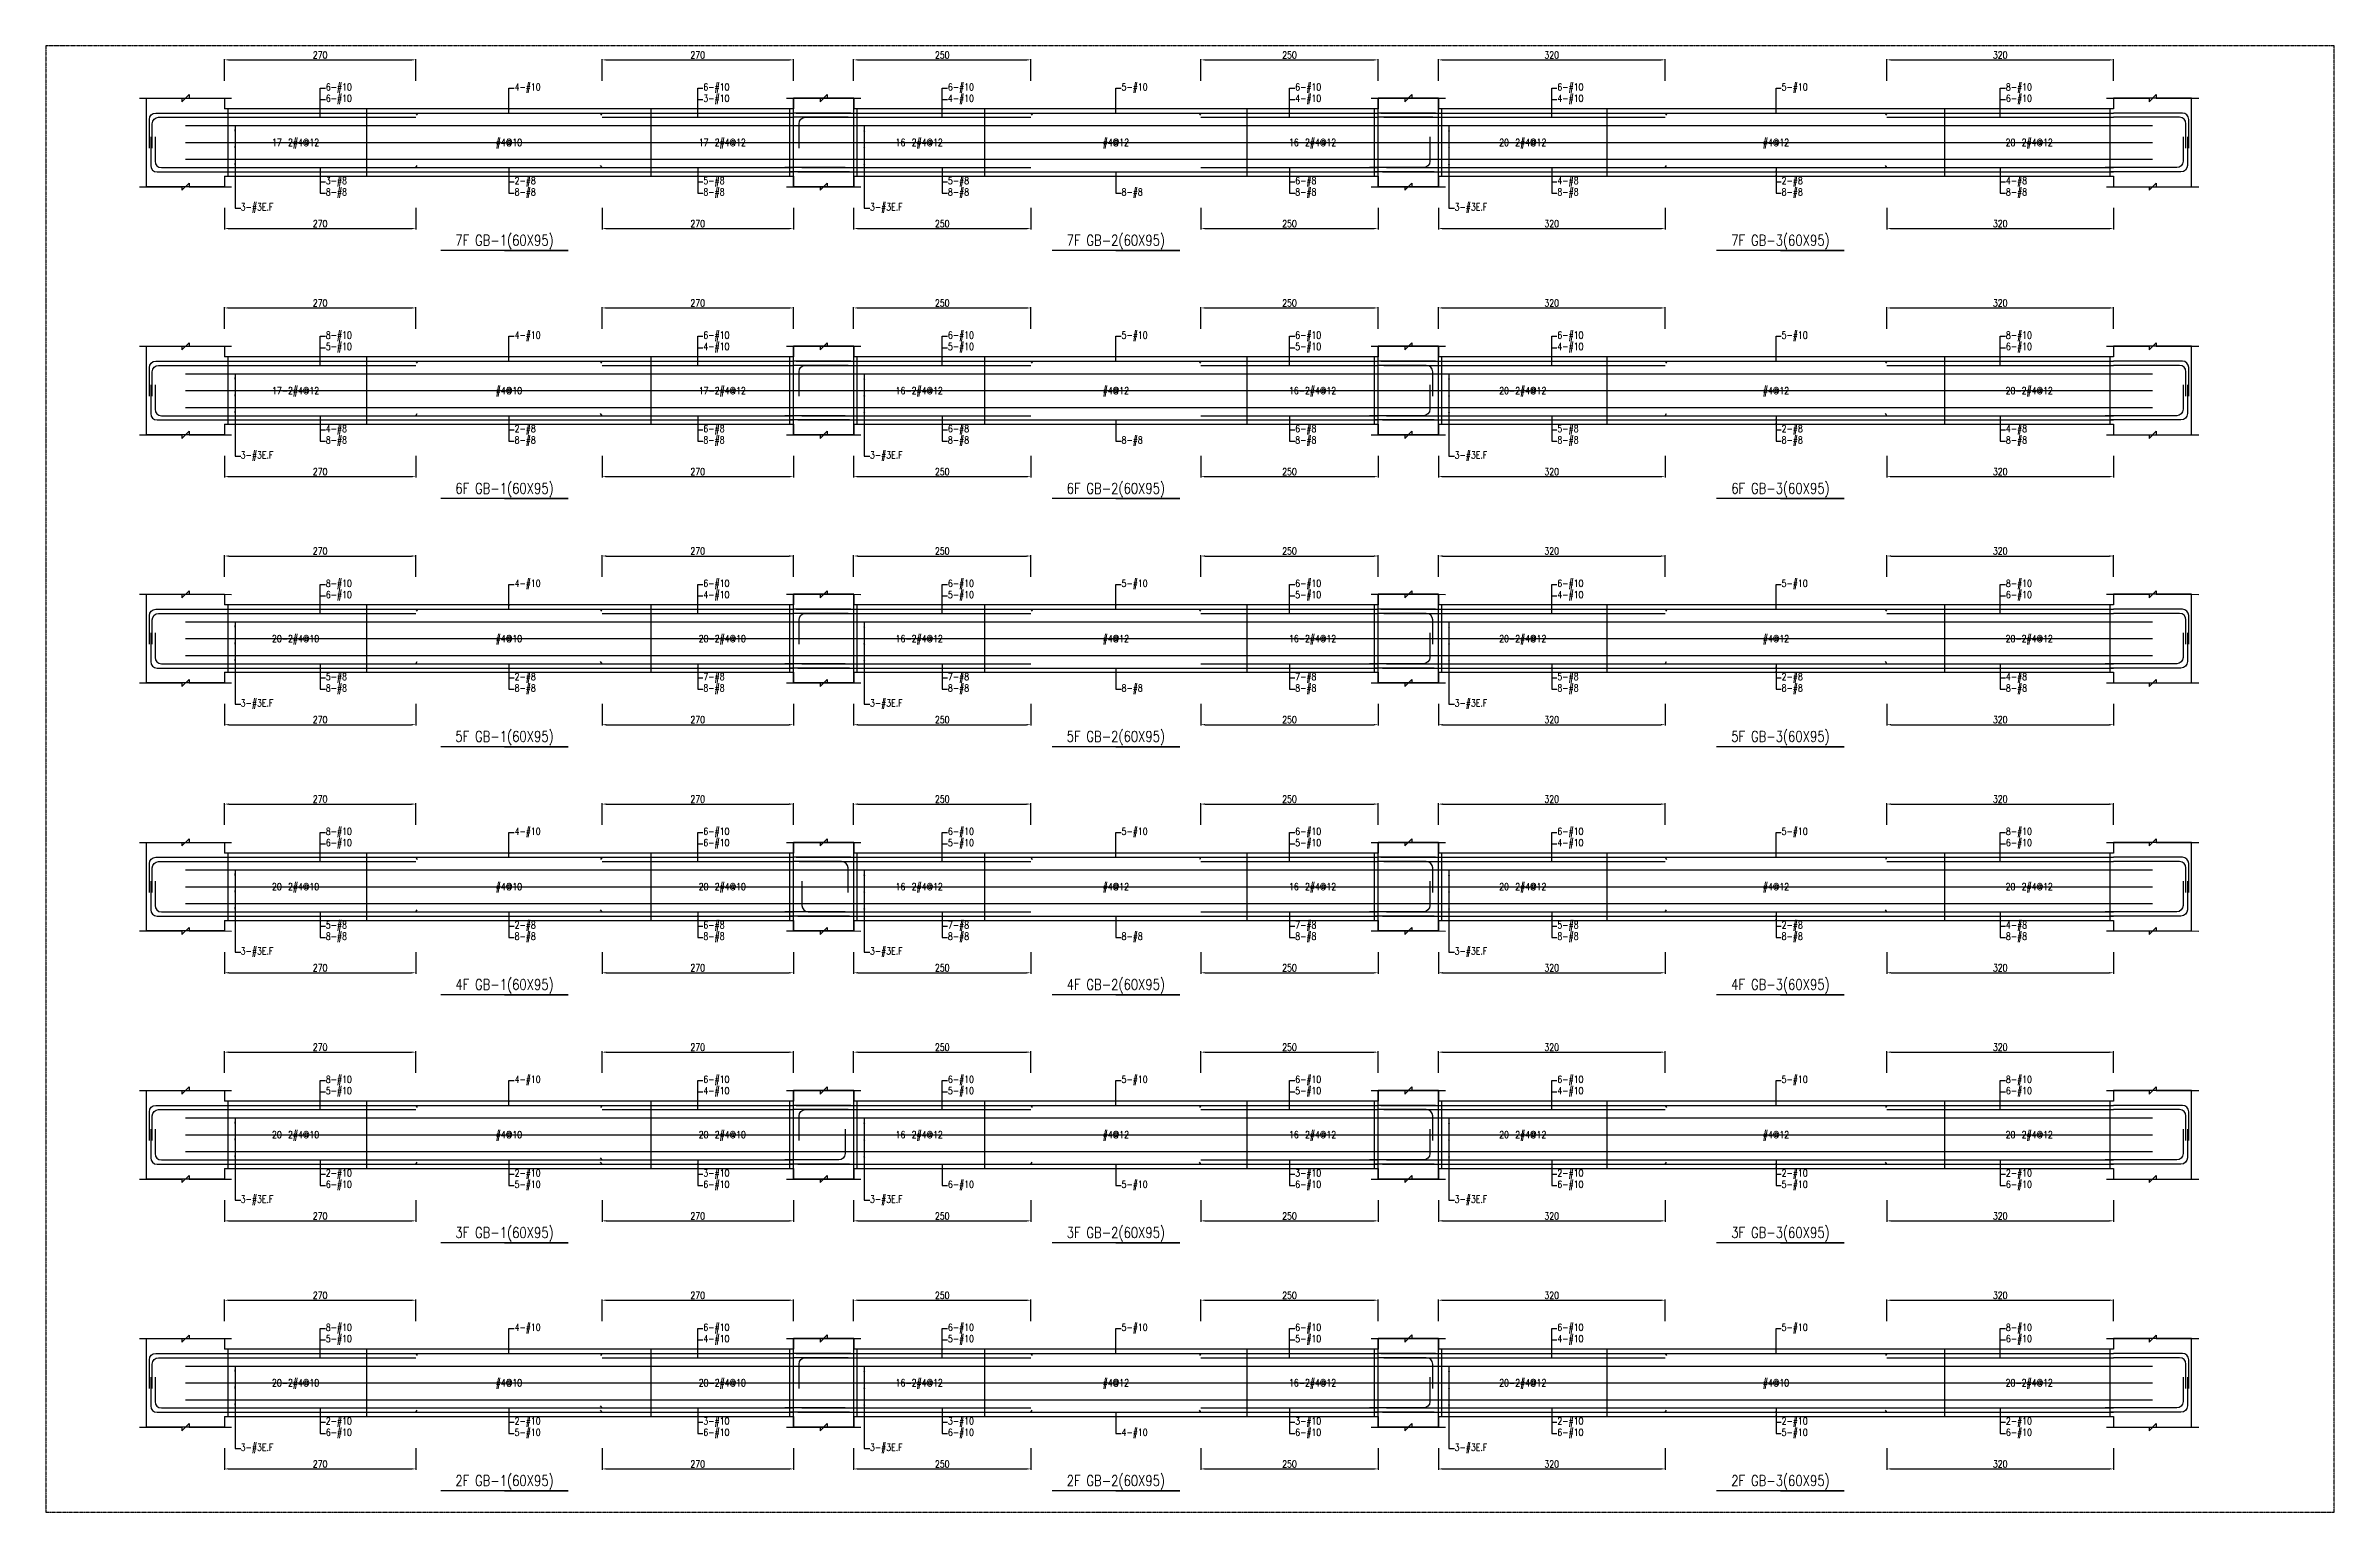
# Model space of a CAD drawing. Header units: millimetres. Extents: x 0 to 84580, y -12276 to 4373.
# Drawn here: x 48748 to 51977, y -3069 to -1000 of the extents above; entities that cross this region are included whole.
import ezdxf
from ezdxf.enums import TextEntityAlignment as Align

# ---------------------------------------------------------------- set-up
doc = ezdxf.new("R2010")
doc.units = ezdxf.units.MM
doc.header["$MEASUREMENT"] = 0
doc.linetypes.add('CENTER', pattern=[2, 1.25, -0.25, 0.25, -0.25])
for name, color, linetype in [('S-DIM', 2, 'Continuous'), ('S-GRID', 1, 'CENTER'), ('S-LEADER', 2, 'Continuous'), ('S-RC', 130, 'Continuous'), ('S-REINF', 6, 'Continuous'), ('S-TEXT', 2, 'Continuous')]:
    doc.layers.add(name, color=color, linetype=linetype)
doc.styles.add('CS4', font='romans.shx', dxfattribs={"width": 0.8, "bigfont": 'lsp.shx'})
doc.styles.get("Standard").update_dxf_attribs({"font": 'arial.ttf'})
doc.dimstyles.new('ISO-25', dxfattribs={"dimtxt": 2.5, "dimasz": 2.5, "dimexe": 1.25, "dimexo": 0.625, "dimtad": 1, "dimtxsty": 'Standard', "dimcen": 2.5, "dimadec": 0, "dimazin": 0, "dimtfac": 1, "dimtmove": 0, "dimatfit": 3, "dimfxl": 0, "dimarcsym": 0})

msp = doc.modelspace()

# ---------------------------------------------------------------- texts
at = {"layer": 'S-LEADER', "char_height": 10, "attachment_point": 4, "style": 'CS4'}
for s, insert in [('6-#10', (49143.142, -1059.94)), ('4-#10', (49409.542, -1059.94)), ('6-#10', (49675.942, -1059.94)), ('6-#10', (50020.942, -1059.94)), ('5-#10', (50265.942, -1059.94)), ('6-#10', (50510.942, -1059.94)), ('6-#10', (50880.942, -1059.94)), ('5-#10', (51197.342, -1059.94)), ('8-#10', (51513.742, -1059.94)), ('6-#10', (49143.142, -1075.94)), ('3-#10', (49675.942, -1075.94)), ('4-#10', (50020.942, -1075.94)), ('4-#10', (50510.942, -1075.94)), ('4-#10', (50880.942, -1075.94)), ('6-#10', (51513.742, -1075.94)), ('3-#8', (49143.142, -1191.94)), ('2-#8', (49409.542, -1191.94)), ('5-#8', (49675.942, -1191.94)), ('5-#8', (50020.942, -1191.94)), ('6-#8', (50510.942, -1191.94)), ('4-#8', (50880.942, -1191.94)), ('2-#8', (51197.342, -1191.94)), ('4-#8', (51513.742, -1191.94)), ('8-#8', (49143.142, -1207.94)), ('8-#8', (49409.542, -1207.94)), ('8-#8', (49675.942, -1207.94)), ('8-#8', (50020.942, -1207.94)), ('8-#8', (50265.942, -1207.94)), ('8-#8', (50510.942, -1207.94)), ('8-#8', (50880.942, -1207.94)), ('8-#8', (51197.342, -1207.94)), ('8-#8', (51513.742, -1207.94)), ('8-#10', (49143.142, -1409.94)), ('5-#10', (49143.142, -1425.94)), ('4-#10', (49409.542, -1409.94)), ('4-#10', (49675.942, -1425.94)), ('6-#10', (49675.942, -1409.94)), ('5-#10', (50020.942, -1425.94)), ('6-#10', (50020.942, -1409.94)), ('5-#10', (50265.942, -1409.94)), ('5-#10', (50510.942, -1425.94)), ('6-#10', (50510.942, -1409.94)), ('4-#10', (50880.942, -1425.94)), ('6-#10', (50880.942, -1409.94)), ('5-#10', (51197.342, -1409.94)), ('8-#10', (51513.742, -1409.94)), ('6-#10', (51513.742, -1425.94)), ('4-#8', (49143.142, -1541.94)), ('8-#8', (49143.142, -1557.94)), ('2-#8', (49409.542, -1541.94)), ('8-#8', (49409.542, -1557.94)), ('8-#8', (49675.942, -1557.94)), ('6-#8', (49675.942, -1541.94)), ('8-#8', (50020.942, -1557.94)), ('6-#8', (50020.942, -1541.94)), ('8-#8', (50265.942, -1557.94)), ('8-#8', (50510.942, -1557.94)), ('6-#8', (50510.942, -1541.94)), ('5-#8', (50880.942, -1541.94)), ('8-#8', (50880.942, -1557.94)), ('2-#8', (51197.342, -1541.94)), ('8-#8', (51197.342, -1557.94)), ('4-#8', (51513.742, -1541.94)), ('8-#8', (51513.742, -1557.94)), ('8-#10', (49143.142, -1759.94)), ('6-#10', (49143.142, -1775.94)), ('4-#10', (49409.542, -1759.94)), ('4-#10', (49675.942, -1775.94)), ('6-#10', (49675.942, -1759.94)), ('5-#10', (50020.942, -1775.94)), ('6-#10', (50020.942, -1759.94)), ('5-#10', (50265.942, -1759.94)), ('5-#10', (50510.942, -1775.94)), ('6-#10', (50510.942, -1759.94)), ('4-#10', (50880.942, -1775.94)), ('6-#10', (50880.942, -1759.94)), ('5-#10', (51197.342, -1759.94)), ('8-#10', (51513.742, -1759.94)), ('6-#10', (51513.742, -1775.94)), ('5-#8', (49143.142, -1891.94)), ('8-#8', (49143.142, -1907.94)), ('2-#8', (49409.542, -1891.94)), ('8-#8', (49409.542, -1907.94)), ('7-#8', (49675.942, -1891.94)), ('8-#8', (49675.942, -1907.94)), ('7-#8', (50020.942, -1891.94)), ('8-#8', (50020.942, -1907.94)), ('8-#8', (50265.942, -1907.94)), ('7-#8', (50510.942, -1891.94)), ('8-#8', (50510.942, -1907.94)), ('5-#8', (50880.942, -1891.94)), ('8-#8', (50880.942, -1907.94)), ('2-#8', (51197.342, -1891.94)), ('8-#8', (51197.342, -1907.94)), ('4-#8', (51513.742, -1891.94)), ('8-#8', (51513.742, -1907.94)), ('8-#10', (49143.142, -2109.94)), ('6-#10', (49143.142, -2125.94)), ('4-#10', (49409.542, -2109.94)), ('6-#10', (49675.942, -2109.94)), ('6-#10', (49675.942, -2125.94)), ('5-#10', (50020.942, -2125.94)), ('6-#10', (50020.942, -2109.94)), ('5-#10', (50265.942, -2109.94)), ('5-#10', (50510.942, -2125.94)), ('6-#10', (50510.942, -2109.94)), ('4-#10', (50880.942, -2125.94)), ('6-#10', (50880.942, -2109.94)), ('5-#10', (51197.342, -2109.94)), ('8-#10', (51513.742, -2109.94)), ('6-#10', (51513.742, -2125.94)), ('5-#8', (49143.142, -2241.94)), ('8-#8', (49143.142, -2257.94)), ('2-#8', (49409.542, -2241.94)), ('8-#8', (49409.542, -2257.94)), ('8-#8', (49675.942, -2257.94)), ('6-#8', (49675.942, -2241.94)), ('7-#8', (50020.942, -2241.94)), ('8-#8', (50020.942, -2257.94)), ('8-#8', (50265.942, -2257.94)), ('7-#8', (50510.942, -2241.94)), ('8-#8', (50510.942, -2257.94)), ('5-#8', (50880.942, -2241.94)), ('8-#8', (50880.942, -2257.94)), ('2-#8', (51197.342, -2241.94)), ('8-#8', (51197.342, -2257.94)), ('4-#8', (51513.742, -2241.94)), ('8-#8', (51513.742, -2257.94)), ('8-#10', (49143.142, -2459.94)), ('4-#10', (49409.542, -2459.94)), ('6-#10', (49675.942, -2459.94)), ('6-#10', (50020.942, -2459.94)), ('5-#10', (50265.942, -2459.94)), ('6-#10', (50510.942, -2459.94)), ('6-#10', (50880.942, -2459.94)), ('5-#10', (51197.342, -2459.94)), ('8-#10', (51513.742, -2459.94)), ('5-#10', (49143.142, -2475.94)), ('4-#10', (49675.942, -2475.94)), ('5-#10', (50020.942, -2475.94)), ('5-#10', (50510.942, -2475.94)), ('4-#10', (50880.942, -2475.94)), ('6-#10', (51513.742, -2475.94)), ('2-#10', (49143.142, -2591.94)), ('6-#10', (49143.142, -2607.94)), ('2-#10', (49409.542, -2591.94)), ('5-#10', (49409.542, -2607.94)), ('3-#10', (49675.942, -2591.94)), ('6-#10', (49675.942, -2607.94)), ('6-#10', (50020.942, -2607.94)), ('5-#10', (50265.942, -2607.94)), ('3-#10', (50510.942, -2591.94)), ('6-#10', (50510.942, -2607.94)), ('2-#10', (50880.942, -2591.94)), ('6-#10', (50880.942, -2607.94)), ('2-#10', (51197.342, -2591.94)), ('5-#10', (51197.342, -2607.94)), ('2-#10', (51513.742, -2591.94)), ('6-#10', (51513.742, -2607.94)), ('8-#10', (49143.142, -2809.94)), ('4-#10', (49409.542, -2809.94)), ('6-#10', (49675.942, -2809.94)), ('6-#10', (50020.942, -2809.94)), ('5-#10', (50265.942, -2809.94)), ('6-#10', (50510.942, -2809.94)), ('6-#10', (50880.942, -2809.94)), ('5-#10', (51197.342, -2809.94)), ('8-#10', (51513.742, -2809.94)), ('5-#10', (49143.142, -2825.94)), ('4-#10', (49675.942, -2825.94)), ('5-#10', (50020.942, -2825.94)), ('5-#10', (50510.942, -2825.94)), ('4-#10', (50880.942, -2825.94)), ('6-#10', (51513.742, -2825.94)), ('2-#10', (49143.142, -2941.94)), ('2-#10', (49409.542, -2941.94)), ('3-#10', (49675.942, -2941.94)), ('3-#10', (50020.942, -2941.94)), ('3-#10', (50510.942, -2941.94)), ('2-#10', (50880.942, -2941.94)), ('2-#10', (51197.342, -2941.94)), ('2-#10', (51513.742, -2941.94)), ('6-#10', (49143.142, -2957.94)), ('5-#10', (49409.542, -2957.94)), ('6-#10', (49675.942, -2957.94)), ('6-#10', (50020.942, -2957.94)), ('4-#10', (50265.942, -2957.94)), ('6-#10', (50510.942, -2957.94)), ('6-#10', (50880.942, -2957.94)), ('5-#10', (51197.342, -2957.94)), ('6-#10', (51513.742, -2957.94))]:
    msp.add_mtext(s, dxfattribs=dict(at, insert=insert))
at = {"layer": 'S-LEADER', "color": 3, "char_height": 10, "attachment_point": 4, "style": 'CS4'}
for insert in [(49023.142, -1228.94), (49910.942, -1228.94), (50735.942, -1228.94), (49023.142, -1578.94), (49910.942, -1578.94), (50735.942, -1578.94), (49023.142, -1928.94), (49910.942, -1928.94), (50735.942, -1928.94), (49023.142, -2278.94), (49910.942, -2278.94), (50735.942, -2278.94), (49023.142, -2628.94), (49910.942, -2628.94), (50735.942, -2628.94), (49023.142, -2978.94), (49910.942, -2978.94), (50735.942, -2978.94)]:
    msp.add_mtext('3-#3E.F', dxfattribs=dict(at, insert=insert))
at = {"layer": 'S-RC', "style": 'CS4', "width": 0.8}
for s, p in [('7F GB-1(60X95)', (49395.292, -1281.94)), ('7F GB-2(60X95)', (50257.942, -1281.94)), ('7F GB-3(60X95)', (51195.592, -1281.94)), ('6F GB-1(60X95)', (49395.292, -1631.94)), ('6F GB-2(60X95)', (50257.942, -1631.94)), ('6F GB-3(60X95)', (51195.592, -1631.94)), ('5F GB-1(60X95)', (49395.292, -1981.94)), ('5F GB-2(60X95)', (50257.942, -1981.94)), ('5F GB-3(60X95)', (51195.592, -1981.94)), ('4F GB-1(60X95)', (49395.292, -2331.94)), ('4F GB-2(60X95)', (50257.942, -2331.94)), ('4F GB-3(60X95)', (51195.592, -2331.94)), ('3F GB-1(60X95)', (49395.292, -2681.94)), ('3F GB-2(60X95)', (50257.942, -2681.94)), ('3F GB-3(60X95)', (51195.592, -2681.94)), ('2F GB-1(60X95)', (49395.292, -3031.94)), ('2F GB-2(60X95)', (50257.942, -3031.94)), ('2F GB-3(60X95)', (51195.592, -3031.94))]:
    msp.add_text(s, height=15, dxfattribs=at).set_placement(p, align=Align.CENTER)
at = {"layer": 'S-TEXT', "color": 1, "style": 'CS4', "width": 0.8}
for s, p in [('17-2#4@12', (49100.492, -1141.44)), ('#4@10', (49401.542, -1141.44)), ('17-2#4@12', (49702.592, -1141.44)), ('16-2#4@12', (49980.442, -1141.44)), ('#4@12', (50257.942, -1141.44)), ('16-2#4@12', (50535.442, -1141.44)), ('20-2#4@12', (50832.042, -1141.44)), ('#4@12', (51189.342, -1141.44)), ('20-2#4@12', (51546.642, -1141.44)), ('17-2#4@12', (49100.492, -1491.44)), ('#4@10', (49401.542, -1491.44)), ('17-2#4@12', (49702.592, -1491.44)), ('16-2#4@12', (49980.442, -1491.44)), ('#4@12', (50257.942, -1491.44)), ('16-2#4@12', (50535.442, -1491.44)), ('20-2#4@12', (50832.042, -1491.44)), ('#4@12', (51189.342, -1491.44)), ('20-2#4@12', (51546.642, -1491.44)), ('20-2#4@10', (49100.492, -1841.44)), ('#4@10', (49401.542, -1841.44)), ('20-2#4@10', (49702.592, -1841.44)), ('16-2#4@12', (49980.442, -1841.44)), ('#4@12', (50257.942, -1841.44)), ('16-2#4@12', (50535.442, -1841.44)), ('20-2#4@12', (50832.042, -1841.44)), ('#4@12', (51189.342, -1841.44)), ('20-2#4@12', (51546.642, -1841.44)), ('20-2#4@10', (49100.492, -2191.44)), ('#4@10', (49401.542, -2191.44)), ('20-2#4@10', (49702.592, -2191.44)), ('16-2#4@12', (49980.442, -2191.44)), ('#4@12', (50257.942, -2191.44)), ('16-2#4@12', (50535.442, -2191.44)), ('20-2#4@12', (50832.042, -2191.44)), ('#4@12', (51189.342, -2191.44)), ('20-2#4@12', (51546.642, -2191.44)), ('20-2#4@10', (49100.492, -2541.44)), ('#4@10', (49401.542, -2541.44)), ('20-2#4@10', (49702.592, -2541.44)), ('16-2#4@12', (49980.442, -2541.44)), ('#4@12', (50257.942, -2541.44)), ('16-2#4@12', (50535.442, -2541.44)), ('20-2#4@12', (50832.042, -2541.44)), ('#4@12', (51189.342, -2541.44)), ('20-2#4@12', (51546.642, -2541.44)), ('20-2#4@10', (49100.492, -2891.44)), ('#4@10', (49401.542, -2891.44)), ('20-2#4@10', (49702.592, -2891.44)), ('16-2#4@12', (49980.442, -2891.44)), ('#4@12', (50257.942, -2891.44)), ('16-2#4@12', (50535.442, -2891.44)), ('20-2#4@12', (50832.042, -2891.44)), ('#4@10', (51189.342, -2891.44)), ('20-2#4@12', (51546.642, -2891.44))]:
    msp.add_text(s, height=10, dxfattribs=at).set_placement(p, align=Align.CENTER)

# ---------------------------------------------------------------- blocks, each defined once
blk = doc.blocks.new('*D1246')
at = {"layer": 'DEFPOINTS', "color": 0, "transparency": 16777216}
for p in [(49270.1, -2769.9), (49000.1, -2799.9), (49270.1, -2799.9)]:
    blk.add_point(p, dxfattribs=at)
at = {"layer": 'S-DIM', "color": 0, "lineweight": -2, "transparency": 16777216}
for p, q in [((49000.1, -2799.3), (49000.1, -2768.7)), ((49006.1, -2769.9), (49264.1, -2769.9)), ((49270.1, -2799.3), (49270.1, -2768.7))]:
    blk.add_line(p, q, dxfattribs=at)
at = {"layer": 'S-DIM', "color": 0, "transparency": 16777216}
for points in [[(49006.1, -2768.9), (49006.1, -2770.9), (49000.1, -2769.9)], [(49264.1, -2768.9), (49264.1, -2770.9), (49270.1, -2769.9)]]:
    blk.add_solid(points, dxfattribs=at)
at = {"layer": 'S-DIM', "color": 0, "transparency": 16777216, "insert": (49135.1, -2762.9), "char_height": 10, "attachment_point": 5, "style": 'CS4'}
blk.add_mtext('270', dxfattribs=at)
blk = doc.blocks.new('*D1247')
at = {"layer": 'DEFPOINTS', "color": 0, "transparency": 16777216}
for p in [(49802.9, -2769.9), (49532.9, -2799.9), (49802.9, -2799.9)]:
    blk.add_point(p, dxfattribs=at)
at = {"layer": 'S-DIM', "color": 0, "lineweight": -2, "transparency": 16777216}
for p, q in [((49532.9, -2799.3), (49532.9, -2768.7)), ((49538.9, -2769.9), (49796.9, -2769.9)), ((49802.9, -2799.3), (49802.9, -2768.7))]:
    blk.add_line(p, q, dxfattribs=at)
at = {"layer": 'S-DIM', "color": 0, "transparency": 16777216}
for points in [[(49538.9, -2768.9), (49538.9, -2770.9), (49532.9, -2769.9)], [(49796.9, -2768.9), (49796.9, -2770.9), (49802.9, -2769.9)]]:
    blk.add_solid(points, dxfattribs=at)
at = {"layer": 'S-DIM', "color": 0, "transparency": 16777216, "insert": (49667.9, -2762.9), "char_height": 10, "attachment_point": 5, "style": 'CS4'}
blk.add_mtext('270', dxfattribs=at)
blk = doc.blocks.new('*D1248')
at = {"layer": 'DEFPOINTS', "color": 0, "transparency": 16777216}
for p in [(49000.1, -2977.9), (49270.1, -2977.9), (49270.1, -3007.9)]:
    blk.add_point(p, dxfattribs=at)
at = {"layer": 'S-DIM', "color": 0, "lineweight": -2, "transparency": 16777216}
for p, q in [((49000.1, -2978.6), (49000.1, -3009.2)), ((49270.1, -2978.6), (49270.1, -3009.2)), ((49006.1, -3007.9), (49264.1, -3007.9))]:
    blk.add_line(p, q, dxfattribs=at)
at = {"layer": 'S-DIM', "color": 0, "transparency": 16777216}
for points in [[(49006.1, -3006.9), (49006.1, -3008.9), (49000.1, -3007.9)], [(49264.1, -3006.9), (49264.1, -3008.9), (49270.1, -3007.9)]]:
    blk.add_solid(points, dxfattribs=at)
at = {"layer": 'S-DIM', "color": 0, "transparency": 16777216, "insert": (49135.1, -3000.9), "char_height": 10, "attachment_point": 5, "style": 'CS4'}
blk.add_mtext('270', dxfattribs=at)
blk = doc.blocks.new('*D1249')
at = {"layer": 'DEFPOINTS', "color": 0, "transparency": 16777216}
for p in [(49532.9, -2977.9), (49802.9, -2977.9), (49802.9, -3007.9)]:
    blk.add_point(p, dxfattribs=at)
at = {"layer": 'S-DIM', "color": 0, "lineweight": -2, "transparency": 16777216}
for p, q in [((49532.9, -2978.6), (49532.9, -3009.2)), ((49802.9, -2978.6), (49802.9, -3009.2)), ((49538.9, -3007.9), (49796.9, -3007.9))]:
    blk.add_line(p, q, dxfattribs=at)
at = {"layer": 'S-DIM', "color": 0, "transparency": 16777216}
for points in [[(49538.9, -3006.9), (49538.9, -3008.9), (49532.9, -3007.9)], [(49796.9, -3006.9), (49796.9, -3008.9), (49802.9, -3007.9)]]:
    blk.add_solid(points, dxfattribs=at)
at = {"layer": 'S-DIM', "color": 0, "transparency": 16777216, "insert": (49667.9, -3000.9), "char_height": 10, "attachment_point": 5, "style": 'CS4'}
blk.add_mtext('270', dxfattribs=at)
blk = doc.blocks.new('*D1250')
at = {"layer": 'DEFPOINTS', "color": 0, "transparency": 16777216}
for p in [(49270.1, -2419.9), (49000.1, -2449.9), (49270.1, -2449.9)]:
    blk.add_point(p, dxfattribs=at)
at = {"layer": 'S-DIM', "color": 0, "lineweight": -2, "transparency": 16777216}
for p, q in [((49000.1, -2449.3), (49000.1, -2418.7)), ((49006.1, -2419.9), (49264.1, -2419.9)), ((49270.1, -2449.3), (49270.1, -2418.7))]:
    blk.add_line(p, q, dxfattribs=at)
at = {"layer": 'S-DIM', "color": 0, "transparency": 16777216}
for points in [[(49006.1, -2418.9), (49006.1, -2420.9), (49000.1, -2419.9)], [(49264.1, -2418.9), (49264.1, -2420.9), (49270.1, -2419.9)]]:
    blk.add_solid(points, dxfattribs=at)
at = {"layer": 'S-DIM', "color": 0, "transparency": 16777216, "insert": (49135.1, -2412.9), "char_height": 10, "attachment_point": 5, "style": 'CS4'}
blk.add_mtext('270', dxfattribs=at)
blk = doc.blocks.new('*D1251')
at = {"layer": 'DEFPOINTS', "color": 0, "transparency": 16777216}
for p in [(49802.9, -2419.9), (49532.9, -2449.9), (49802.9, -2449.9)]:
    blk.add_point(p, dxfattribs=at)
at = {"layer": 'S-DIM', "color": 0, "lineweight": -2, "transparency": 16777216}
for p, q in [((49532.9, -2449.3), (49532.9, -2418.7)), ((49538.9, -2419.9), (49796.9, -2419.9)), ((49802.9, -2449.3), (49802.9, -2418.7))]:
    blk.add_line(p, q, dxfattribs=at)
at = {"layer": 'S-DIM', "color": 0, "transparency": 16777216}
for points in [[(49538.9, -2418.9), (49538.9, -2420.9), (49532.9, -2419.9)], [(49796.9, -2418.9), (49796.9, -2420.9), (49802.9, -2419.9)]]:
    blk.add_solid(points, dxfattribs=at)
at = {"layer": 'S-DIM', "color": 0, "transparency": 16777216, "insert": (49667.9, -2412.9), "char_height": 10, "attachment_point": 5, "style": 'CS4'}
blk.add_mtext('270', dxfattribs=at)
blk = doc.blocks.new('*D1252')
at = {"layer": 'DEFPOINTS', "color": 0, "transparency": 16777216}
for p in [(49000.1, -2627.9), (49270.1, -2627.9), (49270.1, -2657.9)]:
    blk.add_point(p, dxfattribs=at)
at = {"layer": 'S-DIM', "color": 0, "lineweight": -2, "transparency": 16777216}
for p, q in [((49000.1, -2628.6), (49000.1, -2659.2)), ((49270.1, -2628.6), (49270.1, -2659.2)), ((49006.1, -2657.9), (49264.1, -2657.9))]:
    blk.add_line(p, q, dxfattribs=at)
at = {"layer": 'S-DIM', "color": 0, "transparency": 16777216}
for points in [[(49006.1, -2656.9), (49006.1, -2658.9), (49000.1, -2657.9)], [(49264.1, -2656.9), (49264.1, -2658.9), (49270.1, -2657.9)]]:
    blk.add_solid(points, dxfattribs=at)
at = {"layer": 'S-DIM', "color": 0, "transparency": 16777216, "insert": (49135.1, -2650.9), "char_height": 10, "attachment_point": 5, "style": 'CS4'}
blk.add_mtext('270', dxfattribs=at)
blk = doc.blocks.new('*D1253')
at = {"layer": 'DEFPOINTS', "color": 0, "transparency": 16777216}
for p in [(49532.9, -2627.9), (49802.9, -2627.9), (49802.9, -2657.9)]:
    blk.add_point(p, dxfattribs=at)
at = {"layer": 'S-DIM', "color": 0, "lineweight": -2, "transparency": 16777216}
for p, q in [((49532.9, -2628.6), (49532.9, -2659.2)), ((49802.9, -2628.6), (49802.9, -2659.2)), ((49538.9, -2657.9), (49796.9, -2657.9))]:
    blk.add_line(p, q, dxfattribs=at)
at = {"layer": 'S-DIM', "color": 0, "transparency": 16777216}
for points in [[(49538.9, -2656.9), (49538.9, -2658.9), (49532.9, -2657.9)], [(49796.9, -2656.9), (49796.9, -2658.9), (49802.9, -2657.9)]]:
    blk.add_solid(points, dxfattribs=at)
at = {"layer": 'S-DIM', "color": 0, "transparency": 16777216, "insert": (49667.9, -2650.9), "char_height": 10, "attachment_point": 5, "style": 'CS4'}
blk.add_mtext('270', dxfattribs=at)
blk = doc.blocks.new('*D1254')
at = {"layer": 'DEFPOINTS', "color": 0, "transparency": 16777216}
for p in [(49270.1, -2069.9), (49000.1, -2099.9), (49270.1, -2099.9)]:
    blk.add_point(p, dxfattribs=at)
at = {"layer": 'S-DIM', "color": 0, "lineweight": -2, "transparency": 16777216}
for p, q in [((49000.1, -2099.3), (49000.1, -2068.7)), ((49006.1, -2069.9), (49264.1, -2069.9)), ((49270.1, -2099.3), (49270.1, -2068.7))]:
    blk.add_line(p, q, dxfattribs=at)
at = {"layer": 'S-DIM', "color": 0, "transparency": 16777216}
for points in [[(49006.1, -2068.9), (49006.1, -2070.9), (49000.1, -2069.9)], [(49264.1, -2068.9), (49264.1, -2070.9), (49270.1, -2069.9)]]:
    blk.add_solid(points, dxfattribs=at)
at = {"layer": 'S-DIM', "color": 0, "transparency": 16777216, "insert": (49135.1, -2062.9), "char_height": 10, "attachment_point": 5, "style": 'CS4'}
blk.add_mtext('270', dxfattribs=at)
blk = doc.blocks.new('*D1255')
at = {"layer": 'DEFPOINTS', "color": 0, "transparency": 16777216}
for p in [(49802.9, -2069.9), (49532.9, -2099.9), (49802.9, -2099.9)]:
    blk.add_point(p, dxfattribs=at)
at = {"layer": 'S-DIM', "color": 0, "lineweight": -2, "transparency": 16777216}
for p, q in [((49532.9, -2099.3), (49532.9, -2068.7)), ((49538.9, -2069.9), (49796.9, -2069.9)), ((49802.9, -2099.3), (49802.9, -2068.7))]:
    blk.add_line(p, q, dxfattribs=at)
at = {"layer": 'S-DIM', "color": 0, "transparency": 16777216}
for points in [[(49538.9, -2068.9), (49538.9, -2070.9), (49532.9, -2069.9)], [(49796.9, -2068.9), (49796.9, -2070.9), (49802.9, -2069.9)]]:
    blk.add_solid(points, dxfattribs=at)
at = {"layer": 'S-DIM', "color": 0, "transparency": 16777216, "insert": (49667.9, -2062.9), "char_height": 10, "attachment_point": 5, "style": 'CS4'}
blk.add_mtext('270', dxfattribs=at)
blk = doc.blocks.new('*D1256')
at = {"layer": 'DEFPOINTS', "color": 0, "transparency": 16777216}
for p in [(49000.1, -2277.9), (49270.1, -2277.9), (49270.1, -2307.9)]:
    blk.add_point(p, dxfattribs=at)
at = {"layer": 'S-DIM', "color": 0, "lineweight": -2, "transparency": 16777216}
for p, q in [((49000.1, -2278.6), (49000.1, -2309.2)), ((49270.1, -2278.6), (49270.1, -2309.2)), ((49006.1, -2307.9), (49264.1, -2307.9))]:
    blk.add_line(p, q, dxfattribs=at)
at = {"layer": 'S-DIM', "color": 0, "transparency": 16777216}
for points in [[(49006.1, -2306.9), (49006.1, -2308.9), (49000.1, -2307.9)], [(49264.1, -2306.9), (49264.1, -2308.9), (49270.1, -2307.9)]]:
    blk.add_solid(points, dxfattribs=at)
at = {"layer": 'S-DIM', "color": 0, "transparency": 16777216, "insert": (49135.1, -2300.9), "char_height": 10, "attachment_point": 5, "style": 'CS4'}
blk.add_mtext('270', dxfattribs=at)
blk = doc.blocks.new('*D1257')
at = {"layer": 'DEFPOINTS', "color": 0, "transparency": 16777216}
for p in [(49532.9, -2277.9), (49802.9, -2277.9), (49802.9, -2307.9)]:
    blk.add_point(p, dxfattribs=at)
at = {"layer": 'S-DIM', "color": 0, "lineweight": -2, "transparency": 16777216}
for p, q in [((49532.9, -2278.6), (49532.9, -2309.2)), ((49802.9, -2278.6), (49802.9, -2309.2)), ((49538.9, -2307.9), (49796.9, -2307.9))]:
    blk.add_line(p, q, dxfattribs=at)
at = {"layer": 'S-DIM', "color": 0, "transparency": 16777216}
for points in [[(49538.9, -2306.9), (49538.9, -2308.9), (49532.9, -2307.9)], [(49796.9, -2306.9), (49796.9, -2308.9), (49802.9, -2307.9)]]:
    blk.add_solid(points, dxfattribs=at)
at = {"layer": 'S-DIM', "color": 0, "transparency": 16777216, "insert": (49667.9, -2300.9), "char_height": 10, "attachment_point": 5, "style": 'CS4'}
blk.add_mtext('270', dxfattribs=at)
blk = doc.blocks.new('*D1258')
at = {"layer": 'DEFPOINTS', "color": 0, "transparency": 16777216}
for p in [(49270.1, -1719.9), (49000.1, -1749.9), (49270.1, -1749.9)]:
    blk.add_point(p, dxfattribs=at)
at = {"layer": 'S-DIM', "color": 0, "lineweight": -2, "transparency": 16777216}
for p, q in [((49000.1, -1749.3), (49000.1, -1718.7)), ((49006.1, -1719.9), (49264.1, -1719.9)), ((49270.1, -1749.3), (49270.1, -1718.7))]:
    blk.add_line(p, q, dxfattribs=at)
at = {"layer": 'S-DIM', "color": 0, "transparency": 16777216}
for points in [[(49006.1, -1718.9), (49006.1, -1720.9), (49000.1, -1719.9)], [(49264.1, -1718.9), (49264.1, -1720.9), (49270.1, -1719.9)]]:
    blk.add_solid(points, dxfattribs=at)
at = {"layer": 'S-DIM', "color": 0, "transparency": 16777216, "insert": (49135.1, -1712.9), "char_height": 10, "attachment_point": 5, "style": 'CS4'}
blk.add_mtext('270', dxfattribs=at)
blk = doc.blocks.new('*D1259')
at = {"layer": 'DEFPOINTS', "color": 0, "transparency": 16777216}
for p in [(49802.9, -1719.9), (49532.9, -1749.9), (49802.9, -1749.9)]:
    blk.add_point(p, dxfattribs=at)
at = {"layer": 'S-DIM', "color": 0, "lineweight": -2, "transparency": 16777216}
for p, q in [((49532.9, -1749.3), (49532.9, -1718.7)), ((49538.9, -1719.9), (49796.9, -1719.9)), ((49802.9, -1749.3), (49802.9, -1718.7))]:
    blk.add_line(p, q, dxfattribs=at)
at = {"layer": 'S-DIM', "color": 0, "transparency": 16777216}
for points in [[(49538.9, -1718.9), (49538.9, -1720.9), (49532.9, -1719.9)], [(49796.9, -1718.9), (49796.9, -1720.9), (49802.9, -1719.9)]]:
    blk.add_solid(points, dxfattribs=at)
at = {"layer": 'S-DIM', "color": 0, "transparency": 16777216, "insert": (49667.9, -1712.9), "char_height": 10, "attachment_point": 5, "style": 'CS4'}
blk.add_mtext('270', dxfattribs=at)
blk = doc.blocks.new('*D1260')
at = {"layer": 'DEFPOINTS', "color": 0, "transparency": 16777216}
for p in [(49000.1, -1927.9), (49270.1, -1927.9), (49270.1, -1957.9)]:
    blk.add_point(p, dxfattribs=at)
at = {"layer": 'S-DIM', "color": 0, "lineweight": -2, "transparency": 16777216}
for p, q in [((49000.1, -1928.6), (49000.1, -1959.2)), ((49270.1, -1928.6), (49270.1, -1959.2)), ((49006.1, -1957.9), (49264.1, -1957.9))]:
    blk.add_line(p, q, dxfattribs=at)
at = {"layer": 'S-DIM', "color": 0, "transparency": 16777216}
for points in [[(49006.1, -1956.9), (49006.1, -1958.9), (49000.1, -1957.9)], [(49264.1, -1956.9), (49264.1, -1958.9), (49270.1, -1957.9)]]:
    blk.add_solid(points, dxfattribs=at)
at = {"layer": 'S-DIM', "color": 0, "transparency": 16777216, "insert": (49135.1, -1950.9), "char_height": 10, "attachment_point": 5, "style": 'CS4'}
blk.add_mtext('270', dxfattribs=at)
blk = doc.blocks.new('*D1261')
at = {"layer": 'DEFPOINTS', "color": 0, "transparency": 16777216}
for p in [(49532.9, -1927.9), (49802.9, -1927.9), (49802.9, -1957.9)]:
    blk.add_point(p, dxfattribs=at)
at = {"layer": 'S-DIM', "color": 0, "lineweight": -2, "transparency": 16777216}
for p, q in [((49532.9, -1928.6), (49532.9, -1959.2)), ((49802.9, -1928.6), (49802.9, -1959.2)), ((49538.9, -1957.9), (49796.9, -1957.9))]:
    blk.add_line(p, q, dxfattribs=at)
at = {"layer": 'S-DIM', "color": 0, "transparency": 16777216}
for points in [[(49538.9, -1956.9), (49538.9, -1958.9), (49532.9, -1957.9)], [(49796.9, -1956.9), (49796.9, -1958.9), (49802.9, -1957.9)]]:
    blk.add_solid(points, dxfattribs=at)
at = {"layer": 'S-DIM', "color": 0, "transparency": 16777216, "insert": (49667.9, -1950.9), "char_height": 10, "attachment_point": 5, "style": 'CS4'}
blk.add_mtext('270', dxfattribs=at)
blk = doc.blocks.new('*D1262')
at = {"layer": 'DEFPOINTS', "color": 0, "transparency": 16777216}
for p in [(49270.1, -1369.9), (49000.1, -1399.9), (49270.1, -1399.9)]:
    blk.add_point(p, dxfattribs=at)
at = {"layer": 'S-DIM', "color": 0, "lineweight": -2, "transparency": 16777216}
for p, q in [((49000.1, -1399.3), (49000.1, -1368.7)), ((49006.1, -1369.9), (49264.1, -1369.9)), ((49270.1, -1399.3), (49270.1, -1368.7))]:
    blk.add_line(p, q, dxfattribs=at)
at = {"layer": 'S-DIM', "color": 0, "transparency": 16777216}
for points in [[(49006.1, -1368.9), (49006.1, -1370.9), (49000.1, -1369.9)], [(49264.1, -1368.9), (49264.1, -1370.9), (49270.1, -1369.9)]]:
    blk.add_solid(points, dxfattribs=at)
at = {"layer": 'S-DIM', "color": 0, "transparency": 16777216, "insert": (49135.1, -1362.9), "char_height": 10, "attachment_point": 5, "style": 'CS4'}
blk.add_mtext('270', dxfattribs=at)
blk = doc.blocks.new('*D1263')
at = {"layer": 'DEFPOINTS', "color": 0, "transparency": 16777216}
for p in [(49802.9, -1369.9), (49532.9, -1399.9), (49802.9, -1399.9)]:
    blk.add_point(p, dxfattribs=at)
at = {"layer": 'S-DIM', "color": 0, "lineweight": -2, "transparency": 16777216}
for p, q in [((49532.9, -1399.3), (49532.9, -1368.7)), ((49538.9, -1369.9), (49796.9, -1369.9)), ((49802.9, -1399.3), (49802.9, -1368.7))]:
    blk.add_line(p, q, dxfattribs=at)
at = {"layer": 'S-DIM', "color": 0, "transparency": 16777216}
for points in [[(49538.9, -1368.9), (49538.9, -1370.9), (49532.9, -1369.9)], [(49796.9, -1368.9), (49796.9, -1370.9), (49802.9, -1369.9)]]:
    blk.add_solid(points, dxfattribs=at)
at = {"layer": 'S-DIM', "color": 0, "transparency": 16777216, "insert": (49667.9, -1362.9), "char_height": 10, "attachment_point": 5, "style": 'CS4'}
blk.add_mtext('270', dxfattribs=at)
blk = doc.blocks.new('*D1264')
at = {"layer": 'DEFPOINTS', "color": 0, "transparency": 16777216}
for p in [(49000.1, -1577.9), (49270.1, -1577.9), (49270.1, -1607.9)]:
    blk.add_point(p, dxfattribs=at)
at = {"layer": 'S-DIM', "color": 0, "lineweight": -2, "transparency": 16777216}
for p, q in [((49000.1, -1578.6), (49000.1, -1609.2)), ((49270.1, -1578.6), (49270.1, -1609.2)), ((49006.1, -1607.9), (49264.1, -1607.9))]:
    blk.add_line(p, q, dxfattribs=at)
at = {"layer": 'S-DIM', "color": 0, "transparency": 16777216}
for points in [[(49006.1, -1606.9), (49006.1, -1608.9), (49000.1, -1607.9)], [(49264.1, -1606.9), (49264.1, -1608.9), (49270.1, -1607.9)]]:
    blk.add_solid(points, dxfattribs=at)
at = {"layer": 'S-DIM', "color": 0, "transparency": 16777216, "insert": (49135.1, -1600.9), "char_height": 10, "attachment_point": 5, "style": 'CS4'}
blk.add_mtext('270', dxfattribs=at)
blk = doc.blocks.new('*D1193')
at = {"layer": 'DEFPOINTS', "color": 0, "transparency": 16777216}
for p in [(49532.9, -1577.9), (49802.9, -1577.9), (49802.9, -1607.9)]:
    blk.add_point(p, dxfattribs=at)
at = {"layer": 'S-DIM', "color": 0, "lineweight": -2, "transparency": 16777216}
for p, q in [((49532.9, -1578.6), (49532.9, -1609.2)), ((49802.9, -1578.6), (49802.9, -1609.2)), ((49538.9, -1607.9), (49796.9, -1607.9))]:
    blk.add_line(p, q, dxfattribs=at)
at = {"layer": 'S-DIM', "color": 0, "transparency": 16777216}
for points in [[(49538.9, -1606.9), (49538.9, -1608.9), (49532.9, -1607.9)], [(49796.9, -1606.9), (49796.9, -1608.9), (49802.9, -1607.9)]]:
    blk.add_solid(points, dxfattribs=at)
at = {"layer": 'S-DIM', "color": 0, "transparency": 16777216, "insert": (49667.9, -1600.9), "char_height": 10, "attachment_point": 5, "style": 'CS4'}
blk.add_mtext('270', dxfattribs=at)
blk = doc.blocks.new('*D1194')
at = {"layer": 'DEFPOINTS', "color": 0, "transparency": 16777216}
for p in [(49270.1, -1019.9), (49000.1, -1049.9), (49270.1, -1049.9)]:
    blk.add_point(p, dxfattribs=at)
at = {"layer": 'S-DIM', "color": 0, "lineweight": -2, "transparency": 16777216}
for p, q in [((49000.1, -1049.3), (49000.1, -1018.7)), ((49006.1, -1019.9), (49264.1, -1019.9)), ((49270.1, -1049.3), (49270.1, -1018.7))]:
    blk.add_line(p, q, dxfattribs=at)
at = {"layer": 'S-DIM', "color": 0, "transparency": 16777216}
for points in [[(49006.1, -1018.9), (49006.1, -1020.9), (49000.1, -1019.9)], [(49264.1, -1018.9), (49264.1, -1020.9), (49270.1, -1019.9)]]:
    blk.add_solid(points, dxfattribs=at)
at = {"layer": 'S-DIM', "color": 0, "transparency": 16777216, "insert": (49135.1, -1012.9), "char_height": 10, "attachment_point": 5, "style": 'CS4'}
blk.add_mtext('270', dxfattribs=at)
blk = doc.blocks.new('*D1195')
at = {"layer": 'DEFPOINTS', "color": 0, "transparency": 16777216}
for p in [(49802.9, -1019.9), (49532.9, -1049.9), (49802.9, -1049.9)]:
    blk.add_point(p, dxfattribs=at)
at = {"layer": 'S-DIM', "color": 0, "lineweight": -2, "transparency": 16777216}
for p, q in [((49532.9, -1049.3), (49532.9, -1018.7)), ((49538.9, -1019.9), (49796.9, -1019.9)), ((49802.9, -1049.3), (49802.9, -1018.7))]:
    blk.add_line(p, q, dxfattribs=at)
at = {"layer": 'S-DIM', "color": 0, "transparency": 16777216}
for points in [[(49538.9, -1018.9), (49538.9, -1020.9), (49532.9, -1019.9)], [(49796.9, -1018.9), (49796.9, -1020.9), (49802.9, -1019.9)]]:
    blk.add_solid(points, dxfattribs=at)
at = {"layer": 'S-DIM', "color": 0, "transparency": 16777216, "insert": (49667.9, -1012.9), "char_height": 10, "attachment_point": 5, "style": 'CS4'}
blk.add_mtext('270', dxfattribs=at)
blk = doc.blocks.new('*D1196')
at = {"layer": 'DEFPOINTS', "color": 0, "transparency": 16777216}
for p in [(49000.1, -1227.9), (49270.1, -1227.9), (49270.1, -1257.9)]:
    blk.add_point(p, dxfattribs=at)
at = {"layer": 'S-DIM', "color": 0, "lineweight": -2, "transparency": 16777216}
for p, q in [((49000.1, -1228.6), (49000.1, -1259.2)), ((49006.1, -1257.9), (49264.1, -1257.9)), ((49270.1, -1228.6), (49270.1, -1259.2))]:
    blk.add_line(p, q, dxfattribs=at)
at = {"layer": 'S-DIM', "color": 0, "transparency": 16777216}
for points in [[(49006.1, -1256.9), (49006.1, -1258.9), (49000.1, -1257.9)], [(49264.1, -1256.9), (49264.1, -1258.9), (49270.1, -1257.9)]]:
    blk.add_solid(points, dxfattribs=at)
at = {"layer": 'S-DIM', "color": 0, "transparency": 16777216, "insert": (49135.1, -1250.9), "char_height": 10, "attachment_point": 5, "style": 'CS4'}
blk.add_mtext('270', dxfattribs=at)
blk = doc.blocks.new('*D1197')
at = {"layer": 'DEFPOINTS', "color": 0, "transparency": 16777216}
for p in [(49532.9, -1227.9), (49802.9, -1227.9), (49802.9, -1257.9)]:
    blk.add_point(p, dxfattribs=at)
at = {"layer": 'S-DIM', "color": 0, "lineweight": -2, "transparency": 16777216}
for p, q in [((49532.9, -1228.6), (49532.9, -1259.2)), ((49538.9, -1257.9), (49796.9, -1257.9)), ((49802.9, -1228.6), (49802.9, -1259.2))]:
    blk.add_line(p, q, dxfattribs=at)
at = {"layer": 'S-DIM', "color": 0, "transparency": 16777216}
for points in [[(49538.9, -1256.9), (49538.9, -1258.9), (49532.9, -1257.9)], [(49796.9, -1256.9), (49796.9, -1258.9), (49802.9, -1257.9)]]:
    blk.add_solid(points, dxfattribs=at)
at = {"layer": 'S-DIM', "color": 0, "transparency": 16777216, "insert": (49667.9, -1250.9), "char_height": 10, "attachment_point": 5, "style": 'CS4'}
blk.add_mtext('270', dxfattribs=at)
blk = doc.blocks.new('*D1198')
at = {"layer": 'DEFPOINTS', "color": 0, "transparency": 16777216}
for p in [(50137.9, -2769.9), (49887.9, -2799.9), (50137.9, -2799.9)]:
    blk.add_point(p, dxfattribs=at)
at = {"layer": 'S-DIM', "color": 0, "lineweight": -2, "transparency": 16777216}
for p, q in [((49887.9, -2799.3), (49887.9, -2768.7)), ((49893.9, -2769.9), (50131.9, -2769.9)), ((50137.9, -2799.3), (50137.9, -2768.7))]:
    blk.add_line(p, q, dxfattribs=at)
at = {"layer": 'S-DIM', "color": 0, "transparency": 16777216}
for points in [[(49893.9, -2768.9), (49893.9, -2770.9), (49887.9, -2769.9)], [(50131.9, -2768.9), (50131.9, -2770.9), (50137.9, -2769.9)]]:
    blk.add_solid(points, dxfattribs=at)
at = {"layer": 'S-DIM', "color": 0, "transparency": 16777216, "insert": (50012.9, -2762.9), "char_height": 10, "attachment_point": 5, "style": 'CS4'}
blk.add_mtext('250', dxfattribs=at)
blk = doc.blocks.new('*D1199')
at = {"layer": 'DEFPOINTS', "color": 0, "transparency": 16777216}
for p in [(50627.9, -2769.9), (50377.9, -2799.9), (50627.9, -2799.9)]:
    blk.add_point(p, dxfattribs=at)
at = {"layer": 'S-DIM', "color": 0, "lineweight": -2, "transparency": 16777216}
for p, q in [((50377.9, -2799.3), (50377.9, -2768.7)), ((50383.9, -2769.9), (50621.9, -2769.9)), ((50627.9, -2799.3), (50627.9, -2768.7))]:
    blk.add_line(p, q, dxfattribs=at)
at = {"layer": 'S-DIM', "color": 0, "transparency": 16777216}
for points in [[(50383.9, -2768.9), (50383.9, -2770.9), (50377.9, -2769.9)], [(50621.9, -2768.9), (50621.9, -2770.9), (50627.9, -2769.9)]]:
    blk.add_solid(points, dxfattribs=at)
at = {"layer": 'S-DIM', "color": 0, "transparency": 16777216, "insert": (50502.9, -2762.9), "char_height": 10, "attachment_point": 5, "style": 'CS4'}
blk.add_mtext('250', dxfattribs=at)
blk = doc.blocks.new('*D1200')
at = {"layer": 'DEFPOINTS', "color": 0, "transparency": 16777216}
for p in [(49887.9, -2977.9), (50137.9, -2977.9), (50137.9, -3007.9)]:
    blk.add_point(p, dxfattribs=at)
at = {"layer": 'S-DIM', "color": 0, "lineweight": -2, "transparency": 16777216}
for p, q in [((49887.9, -2978.6), (49887.9, -3009.2)), ((50137.9, -2978.6), (50137.9, -3009.2)), ((49893.9, -3007.9), (50131.9, -3007.9))]:
    blk.add_line(p, q, dxfattribs=at)
at = {"layer": 'S-DIM', "color": 0, "transparency": 16777216}
for points in [[(49893.9, -3006.9), (49893.9, -3008.9), (49887.9, -3007.9)], [(50131.9, -3006.9), (50131.9, -3008.9), (50137.9, -3007.9)]]:
    blk.add_solid(points, dxfattribs=at)
at = {"layer": 'S-DIM', "color": 0, "transparency": 16777216, "insert": (50012.9, -3000.9), "char_height": 10, "attachment_point": 5, "style": 'CS4'}
blk.add_mtext('250', dxfattribs=at)
blk = doc.blocks.new('*D1201')
at = {"layer": 'DEFPOINTS', "color": 0, "transparency": 16777216}
for p in [(50377.9, -2977.9), (50627.9, -2977.9), (50627.9, -3007.9)]:
    blk.add_point(p, dxfattribs=at)
at = {"layer": 'S-DIM', "color": 0, "lineweight": -2, "transparency": 16777216}
for p, q in [((50377.9, -2978.6), (50377.9, -3009.2)), ((50627.9, -2978.6), (50627.9, -3009.2)), ((50383.9, -3007.9), (50621.9, -3007.9))]:
    blk.add_line(p, q, dxfattribs=at)
at = {"layer": 'S-DIM', "color": 0, "transparency": 16777216}
for points in [[(50383.9, -3006.9), (50383.9, -3008.9), (50377.9, -3007.9)], [(50621.9, -3006.9), (50621.9, -3008.9), (50627.9, -3007.9)]]:
    blk.add_solid(points, dxfattribs=at)
at = {"layer": 'S-DIM', "color": 0, "transparency": 16777216, "insert": (50502.9, -3000.9), "char_height": 10, "attachment_point": 5, "style": 'CS4'}
blk.add_mtext('250', dxfattribs=at)
blk = doc.blocks.new('*D1202')
at = {"layer": 'DEFPOINTS', "color": 0, "transparency": 16777216}
for p in [(50137.9, -2419.9), (49887.9, -2449.9), (50137.9, -2449.9)]:
    blk.add_point(p, dxfattribs=at)
at = {"layer": 'S-DIM', "color": 0, "lineweight": -2, "transparency": 16777216}
for p, q in [((49887.9, -2449.3), (49887.9, -2418.7)), ((49893.9, -2419.9), (50131.9, -2419.9)), ((50137.9, -2449.3), (50137.9, -2418.7))]:
    blk.add_line(p, q, dxfattribs=at)
at = {"layer": 'S-DIM', "color": 0, "transparency": 16777216}
for points in [[(49893.9, -2418.9), (49893.9, -2420.9), (49887.9, -2419.9)], [(50131.9, -2418.9), (50131.9, -2420.9), (50137.9, -2419.9)]]:
    blk.add_solid(points, dxfattribs=at)
at = {"layer": 'S-DIM', "color": 0, "transparency": 16777216, "insert": (50012.9, -2412.9), "char_height": 10, "attachment_point": 5, "style": 'CS4'}
blk.add_mtext('250', dxfattribs=at)
blk = doc.blocks.new('*D1203')
at = {"layer": 'DEFPOINTS', "color": 0, "transparency": 16777216}
for p in [(50627.9, -2419.9), (50377.9, -2449.9), (50627.9, -2449.9)]:
    blk.add_point(p, dxfattribs=at)
at = {"layer": 'S-DIM', "color": 0, "lineweight": -2, "transparency": 16777216}
for p, q in [((50377.9, -2449.3), (50377.9, -2418.7)), ((50383.9, -2419.9), (50621.9, -2419.9)), ((50627.9, -2449.3), (50627.9, -2418.7))]:
    blk.add_line(p, q, dxfattribs=at)
at = {"layer": 'S-DIM', "color": 0, "transparency": 16777216}
for points in [[(50383.9, -2418.9), (50383.9, -2420.9), (50377.9, -2419.9)], [(50621.9, -2418.9), (50621.9, -2420.9), (50627.9, -2419.9)]]:
    blk.add_solid(points, dxfattribs=at)
at = {"layer": 'S-DIM', "color": 0, "transparency": 16777216, "insert": (50502.9, -2412.9), "char_height": 10, "attachment_point": 5, "style": 'CS4'}
blk.add_mtext('250', dxfattribs=at)
blk = doc.blocks.new('*D1204')
at = {"layer": 'DEFPOINTS', "color": 0, "transparency": 16777216}
for p in [(49887.9, -2627.9), (50137.9, -2627.9), (50137.9, -2657.9)]:
    blk.add_point(p, dxfattribs=at)
at = {"layer": 'S-DIM', "color": 0, "lineweight": -2, "transparency": 16777216}
for p, q in [((49887.9, -2628.6), (49887.9, -2659.2)), ((50137.9, -2628.6), (50137.9, -2659.2)), ((49893.9, -2657.9), (50131.9, -2657.9))]:
    blk.add_line(p, q, dxfattribs=at)
at = {"layer": 'S-DIM', "color": 0, "transparency": 16777216}
for points in [[(49893.9, -2656.9), (49893.9, -2658.9), (49887.9, -2657.9)], [(50131.9, -2656.9), (50131.9, -2658.9), (50137.9, -2657.9)]]:
    blk.add_solid(points, dxfattribs=at)
at = {"layer": 'S-DIM', "color": 0, "transparency": 16777216, "insert": (50012.9, -2650.9), "char_height": 10, "attachment_point": 5, "style": 'CS4'}
blk.add_mtext('250', dxfattribs=at)
blk = doc.blocks.new('*D1205')
at = {"layer": 'DEFPOINTS', "color": 0, "transparency": 16777216}
for p in [(50377.9, -2627.9), (50627.9, -2627.9), (50627.9, -2657.9)]:
    blk.add_point(p, dxfattribs=at)
at = {"layer": 'S-DIM', "color": 0, "lineweight": -2, "transparency": 16777216}
for p, q in [((50377.9, -2628.6), (50377.9, -2659.2)), ((50627.9, -2628.6), (50627.9, -2659.2)), ((50383.9, -2657.9), (50621.9, -2657.9))]:
    blk.add_line(p, q, dxfattribs=at)
at = {"layer": 'S-DIM', "color": 0, "transparency": 16777216}
for points in [[(50383.9, -2656.9), (50383.9, -2658.9), (50377.9, -2657.9)], [(50621.9, -2656.9), (50621.9, -2658.9), (50627.9, -2657.9)]]:
    blk.add_solid(points, dxfattribs=at)
at = {"layer": 'S-DIM', "color": 0, "transparency": 16777216, "insert": (50502.9, -2650.9), "char_height": 10, "attachment_point": 5, "style": 'CS4'}
blk.add_mtext('250', dxfattribs=at)
blk = doc.blocks.new('*D1206')
at = {"layer": 'DEFPOINTS', "color": 0, "transparency": 16777216}
for p in [(50137.9, -2069.9), (49887.9, -2099.9), (50137.9, -2099.9)]:
    blk.add_point(p, dxfattribs=at)
at = {"layer": 'S-DIM', "color": 0, "lineweight": -2, "transparency": 16777216}
for p, q in [((49887.9, -2099.3), (49887.9, -2068.7)), ((49893.9, -2069.9), (50131.9, -2069.9)), ((50137.9, -2099.3), (50137.9, -2068.7))]:
    blk.add_line(p, q, dxfattribs=at)
at = {"layer": 'S-DIM', "color": 0, "transparency": 16777216}
for points in [[(49893.9, -2068.9), (49893.9, -2070.9), (49887.9, -2069.9)], [(50131.9, -2068.9), (50131.9, -2070.9), (50137.9, -2069.9)]]:
    blk.add_solid(points, dxfattribs=at)
at = {"layer": 'S-DIM', "color": 0, "transparency": 16777216, "insert": (50012.9, -2062.9), "char_height": 10, "attachment_point": 5, "style": 'CS4'}
blk.add_mtext('250', dxfattribs=at)
blk = doc.blocks.new('*D1207')
at = {"layer": 'DEFPOINTS', "color": 0, "transparency": 16777216}
for p in [(50627.9, -2069.9), (50377.9, -2099.9), (50627.9, -2099.9)]:
    blk.add_point(p, dxfattribs=at)
at = {"layer": 'S-DIM', "color": 0, "lineweight": -2, "transparency": 16777216}
for p, q in [((50377.9, -2099.3), (50377.9, -2068.7)), ((50383.9, -2069.9), (50621.9, -2069.9)), ((50627.9, -2099.3), (50627.9, -2068.7))]:
    blk.add_line(p, q, dxfattribs=at)
at = {"layer": 'S-DIM', "color": 0, "transparency": 16777216}
for points in [[(50383.9, -2068.9), (50383.9, -2070.9), (50377.9, -2069.9)], [(50621.9, -2068.9), (50621.9, -2070.9), (50627.9, -2069.9)]]:
    blk.add_solid(points, dxfattribs=at)
at = {"layer": 'S-DIM', "color": 0, "transparency": 16777216, "insert": (50502.9, -2062.9), "char_height": 10, "attachment_point": 5, "style": 'CS4'}
blk.add_mtext('250', dxfattribs=at)
blk = doc.blocks.new('*D1208')
at = {"layer": 'DEFPOINTS', "color": 0, "transparency": 16777216}
for p in [(49887.9, -2277.9), (50137.9, -2277.9), (50137.9, -2307.9)]:
    blk.add_point(p, dxfattribs=at)
at = {"layer": 'S-DIM', "color": 0, "lineweight": -2, "transparency": 16777216}
for p, q in [((49887.9, -2278.6), (49887.9, -2309.2)), ((50137.9, -2278.6), (50137.9, -2309.2)), ((49893.9, -2307.9), (50131.9, -2307.9))]:
    blk.add_line(p, q, dxfattribs=at)
at = {"layer": 'S-DIM', "color": 0, "transparency": 16777216}
for points in [[(49893.9, -2306.9), (49893.9, -2308.9), (49887.9, -2307.9)], [(50131.9, -2306.9), (50131.9, -2308.9), (50137.9, -2307.9)]]:
    blk.add_solid(points, dxfattribs=at)
at = {"layer": 'S-DIM', "color": 0, "transparency": 16777216, "insert": (50012.9, -2300.9), "char_height": 10, "attachment_point": 5, "style": 'CS4'}
blk.add_mtext('250', dxfattribs=at)
blk = doc.blocks.new('*D1209')
at = {"layer": 'DEFPOINTS', "color": 0, "transparency": 16777216}
for p in [(50377.9, -2277.9), (50627.9, -2277.9), (50627.9, -2307.9)]:
    blk.add_point(p, dxfattribs=at)
at = {"layer": 'S-DIM', "color": 0, "lineweight": -2, "transparency": 16777216}
for p, q in [((50377.9, -2278.6), (50377.9, -2309.2)), ((50627.9, -2278.6), (50627.9, -2309.2)), ((50383.9, -2307.9), (50621.9, -2307.9))]:
    blk.add_line(p, q, dxfattribs=at)
at = {"layer": 'S-DIM', "color": 0, "transparency": 16777216}
for points in [[(50383.9, -2306.9), (50383.9, -2308.9), (50377.9, -2307.9)], [(50621.9, -2306.9), (50621.9, -2308.9), (50627.9, -2307.9)]]:
    blk.add_solid(points, dxfattribs=at)
at = {"layer": 'S-DIM', "color": 0, "transparency": 16777216, "insert": (50502.9, -2300.9), "char_height": 10, "attachment_point": 5, "style": 'CS4'}
blk.add_mtext('250', dxfattribs=at)
blk = doc.blocks.new('*D1210')
at = {"layer": 'DEFPOINTS', "color": 0, "transparency": 16777216}
for p in [(50137.9, -1719.9), (49887.9, -1749.9), (50137.9, -1749.9)]:
    blk.add_point(p, dxfattribs=at)
at = {"layer": 'S-DIM', "color": 0, "lineweight": -2, "transparency": 16777216}
for p, q in [((49887.9, -1749.3), (49887.9, -1718.7)), ((49893.9, -1719.9), (50131.9, -1719.9)), ((50137.9, -1749.3), (50137.9, -1718.7))]:
    blk.add_line(p, q, dxfattribs=at)
at = {"layer": 'S-DIM', "color": 0, "transparency": 16777216}
for points in [[(49893.9, -1718.9), (49893.9, -1720.9), (49887.9, -1719.9)], [(50131.9, -1718.9), (50131.9, -1720.9), (50137.9, -1719.9)]]:
    blk.add_solid(points, dxfattribs=at)
at = {"layer": 'S-DIM', "color": 0, "transparency": 16777216, "insert": (50012.9, -1712.9), "char_height": 10, "attachment_point": 5, "style": 'CS4'}
blk.add_mtext('250', dxfattribs=at)
blk = doc.blocks.new('*D1211')
at = {"layer": 'DEFPOINTS', "color": 0, "transparency": 16777216}
for p in [(50627.9, -1719.9), (50377.9, -1749.9), (50627.9, -1749.9)]:
    blk.add_point(p, dxfattribs=at)
at = {"layer": 'S-DIM', "color": 0, "lineweight": -2, "transparency": 16777216}
for p, q in [((50377.9, -1749.3), (50377.9, -1718.7)), ((50383.9, -1719.9), (50621.9, -1719.9)), ((50627.9, -1749.3), (50627.9, -1718.7))]:
    blk.add_line(p, q, dxfattribs=at)
at = {"layer": 'S-DIM', "color": 0, "transparency": 16777216}
for points in [[(50383.9, -1718.9), (50383.9, -1720.9), (50377.9, -1719.9)], [(50621.9, -1718.9), (50621.9, -1720.9), (50627.9, -1719.9)]]:
    blk.add_solid(points, dxfattribs=at)
at = {"layer": 'S-DIM', "color": 0, "transparency": 16777216, "insert": (50502.9, -1712.9), "char_height": 10, "attachment_point": 5, "style": 'CS4'}
blk.add_mtext('250', dxfattribs=at)
blk = doc.blocks.new('*D1212')
at = {"layer": 'DEFPOINTS', "color": 0, "transparency": 16777216}
for p in [(49887.9, -1927.9), (50137.9, -1927.9), (50137.9, -1957.9)]:
    blk.add_point(p, dxfattribs=at)
at = {"layer": 'S-DIM', "color": 0, "lineweight": -2, "transparency": 16777216}
for p, q in [((49887.9, -1928.6), (49887.9, -1959.2)), ((50137.9, -1928.6), (50137.9, -1959.2)), ((49893.9, -1957.9), (50131.9, -1957.9))]:
    blk.add_line(p, q, dxfattribs=at)
at = {"layer": 'S-DIM', "color": 0, "transparency": 16777216}
for points in [[(49893.9, -1956.9), (49893.9, -1958.9), (49887.9, -1957.9)], [(50131.9, -1956.9), (50131.9, -1958.9), (50137.9, -1957.9)]]:
    blk.add_solid(points, dxfattribs=at)
at = {"layer": 'S-DIM', "color": 0, "transparency": 16777216, "insert": (50012.9, -1950.9), "char_height": 10, "attachment_point": 5, "style": 'CS4'}
blk.add_mtext('250', dxfattribs=at)
blk = doc.blocks.new('*D1213')
at = {"layer": 'DEFPOINTS', "color": 0, "transparency": 16777216}
for p in [(50377.9, -1927.9), (50627.9, -1927.9), (50627.9, -1957.9)]:
    blk.add_point(p, dxfattribs=at)
at = {"layer": 'S-DIM', "color": 0, "lineweight": -2, "transparency": 16777216}
for p, q in [((50377.9, -1928.6), (50377.9, -1959.2)), ((50627.9, -1928.6), (50627.9, -1959.2)), ((50383.9, -1957.9), (50621.9, -1957.9))]:
    blk.add_line(p, q, dxfattribs=at)
at = {"layer": 'S-DIM', "color": 0, "transparency": 16777216}
for points in [[(50383.9, -1956.9), (50383.9, -1958.9), (50377.9, -1957.9)], [(50621.9, -1956.9), (50621.9, -1958.9), (50627.9, -1957.9)]]:
    blk.add_solid(points, dxfattribs=at)
at = {"layer": 'S-DIM', "color": 0, "transparency": 16777216, "insert": (50502.9, -1950.9), "char_height": 10, "attachment_point": 5, "style": 'CS4'}
blk.add_mtext('250', dxfattribs=at)
blk = doc.blocks.new('*D1214')
at = {"layer": 'DEFPOINTS', "color": 0, "transparency": 16777216}
for p in [(50137.9, -1369.9), (49887.9, -1399.9), (50137.9, -1399.9)]:
    blk.add_point(p, dxfattribs=at)
at = {"layer": 'S-DIM', "color": 0, "lineweight": -2, "transparency": 16777216}
for p, q in [((49887.9, -1399.3), (49887.9, -1368.7)), ((49893.9, -1369.9), (50131.9, -1369.9)), ((50137.9, -1399.3), (50137.9, -1368.7))]:
    blk.add_line(p, q, dxfattribs=at)
at = {"layer": 'S-DIM', "color": 0, "transparency": 16777216}
for points in [[(49893.9, -1368.9), (49893.9, -1370.9), (49887.9, -1369.9)], [(50131.9, -1368.9), (50131.9, -1370.9), (50137.9, -1369.9)]]:
    blk.add_solid(points, dxfattribs=at)
at = {"layer": 'S-DIM', "color": 0, "transparency": 16777216, "insert": (50012.9, -1362.9), "char_height": 10, "attachment_point": 5, "style": 'CS4'}
blk.add_mtext('250', dxfattribs=at)
blk = doc.blocks.new('*D1215')
at = {"layer": 'DEFPOINTS', "color": 0, "transparency": 16777216}
for p in [(50627.9, -1369.9), (50377.9, -1399.9), (50627.9, -1399.9)]:
    blk.add_point(p, dxfattribs=at)
at = {"layer": 'S-DIM', "color": 0, "lineweight": -2, "transparency": 16777216}
for p, q in [((50377.9, -1399.3), (50377.9, -1368.7)), ((50383.9, -1369.9), (50621.9, -1369.9)), ((50627.9, -1399.3), (50627.9, -1368.7))]:
    blk.add_line(p, q, dxfattribs=at)
at = {"layer": 'S-DIM', "color": 0, "transparency": 16777216}
for points in [[(50383.9, -1368.9), (50383.9, -1370.9), (50377.9, -1369.9)], [(50621.9, -1368.9), (50621.9, -1370.9), (50627.9, -1369.9)]]:
    blk.add_solid(points, dxfattribs=at)
at = {"layer": 'S-DIM', "color": 0, "transparency": 16777216, "insert": (50502.9, -1362.9), "char_height": 10, "attachment_point": 5, "style": 'CS4'}
blk.add_mtext('250', dxfattribs=at)
blk = doc.blocks.new('*D1216')
at = {"layer": 'DEFPOINTS', "color": 0, "transparency": 16777216}
for p in [(49887.9, -1577.9), (50137.9, -1577.9), (50137.9, -1607.9)]:
    blk.add_point(p, dxfattribs=at)
at = {"layer": 'S-DIM', "color": 0, "lineweight": -2, "transparency": 16777216}
for p, q in [((49887.9, -1578.6), (49887.9, -1609.2)), ((50137.9, -1578.6), (50137.9, -1609.2)), ((49893.9, -1607.9), (50131.9, -1607.9))]:
    blk.add_line(p, q, dxfattribs=at)
at = {"layer": 'S-DIM', "color": 0, "transparency": 16777216}
for points in [[(49893.9, -1606.9), (49893.9, -1608.9), (49887.9, -1607.9)], [(50131.9, -1606.9), (50131.9, -1608.9), (50137.9, -1607.9)]]:
    blk.add_solid(points, dxfattribs=at)
at = {"layer": 'S-DIM', "color": 0, "transparency": 16777216, "insert": (50012.9, -1600.9), "char_height": 10, "attachment_point": 5, "style": 'CS4'}
blk.add_mtext('250', dxfattribs=at)
blk = doc.blocks.new('*D1217')
at = {"layer": 'DEFPOINTS', "color": 0, "transparency": 16777216}
for p in [(50377.9, -1577.9), (50627.9, -1577.9), (50627.9, -1607.9)]:
    blk.add_point(p, dxfattribs=at)
at = {"layer": 'S-DIM', "color": 0, "lineweight": -2, "transparency": 16777216}
for p, q in [((50377.9, -1578.6), (50377.9, -1609.2)), ((50627.9, -1578.6), (50627.9, -1609.2)), ((50383.9, -1607.9), (50621.9, -1607.9))]:
    blk.add_line(p, q, dxfattribs=at)
at = {"layer": 'S-DIM', "color": 0, "transparency": 16777216}
for points in [[(50383.9, -1606.9), (50383.9, -1608.9), (50377.9, -1607.9)], [(50621.9, -1606.9), (50621.9, -1608.9), (50627.9, -1607.9)]]:
    blk.add_solid(points, dxfattribs=at)
at = {"layer": 'S-DIM', "color": 0, "transparency": 16777216, "insert": (50502.9, -1600.9), "char_height": 10, "attachment_point": 5, "style": 'CS4'}
blk.add_mtext('250', dxfattribs=at)
blk = doc.blocks.new('*D1218')
at = {"layer": 'DEFPOINTS', "color": 0, "transparency": 16777216}
for p in [(50137.9, -1019.9), (49887.9, -1049.9), (50137.9, -1049.9)]:
    blk.add_point(p, dxfattribs=at)
at = {"layer": 'S-DIM', "color": 0, "lineweight": -2, "transparency": 16777216}
for p, q in [((49887.9, -1049.3), (49887.9, -1018.7)), ((49893.9, -1019.9), (50131.9, -1019.9)), ((50137.9, -1049.3), (50137.9, -1018.7))]:
    blk.add_line(p, q, dxfattribs=at)
at = {"layer": 'S-DIM', "color": 0, "transparency": 16777216}
for points in [[(49893.9, -1018.9), (49893.9, -1020.9), (49887.9, -1019.9)], [(50131.9, -1018.9), (50131.9, -1020.9), (50137.9, -1019.9)]]:
    blk.add_solid(points, dxfattribs=at)
at = {"layer": 'S-DIM', "color": 0, "transparency": 16777216, "insert": (50012.9, -1012.9), "char_height": 10, "attachment_point": 5, "style": 'CS4'}
blk.add_mtext('250', dxfattribs=at)
blk = doc.blocks.new('*D1219')
at = {"layer": 'DEFPOINTS', "color": 0, "transparency": 16777216}
for p in [(50627.9, -1019.9), (50377.9, -1049.9), (50627.9, -1049.9)]:
    blk.add_point(p, dxfattribs=at)
at = {"layer": 'S-DIM', "color": 0, "lineweight": -2, "transparency": 16777216}
for p, q in [((50377.9, -1049.3), (50377.9, -1018.7)), ((50383.9, -1019.9), (50621.9, -1019.9)), ((50627.9, -1049.3), (50627.9, -1018.7))]:
    blk.add_line(p, q, dxfattribs=at)
at = {"layer": 'S-DIM', "color": 0, "transparency": 16777216}
for points in [[(50383.9, -1018.9), (50383.9, -1020.9), (50377.9, -1019.9)], [(50621.9, -1018.9), (50621.9, -1020.9), (50627.9, -1019.9)]]:
    blk.add_solid(points, dxfattribs=at)
at = {"layer": 'S-DIM', "color": 0, "transparency": 16777216, "insert": (50502.9, -1012.9), "char_height": 10, "attachment_point": 5, "style": 'CS4'}
blk.add_mtext('250', dxfattribs=at)
blk = doc.blocks.new('*D1220')
at = {"layer": 'DEFPOINTS', "color": 0, "transparency": 16777216}
for p in [(49887.9, -1227.9), (50137.9, -1227.9), (50137.9, -1257.9)]:
    blk.add_point(p, dxfattribs=at)
at = {"layer": 'S-DIM', "color": 0, "lineweight": -2, "transparency": 16777216}
for p, q in [((49887.9, -1228.6), (49887.9, -1259.2)), ((49893.9, -1257.9), (50131.9, -1257.9)), ((50137.9, -1228.6), (50137.9, -1259.2))]:
    blk.add_line(p, q, dxfattribs=at)
at = {"layer": 'S-DIM', "color": 0, "transparency": 16777216}
for points in [[(49893.9, -1256.9), (49893.9, -1258.9), (49887.9, -1257.9)], [(50131.9, -1256.9), (50131.9, -1258.9), (50137.9, -1257.9)]]:
    blk.add_solid(points, dxfattribs=at)
at = {"layer": 'S-DIM', "color": 0, "transparency": 16777216, "insert": (50012.9, -1250.9), "char_height": 10, "attachment_point": 5, "style": 'CS4'}
blk.add_mtext('250', dxfattribs=at)
blk = doc.blocks.new('*D1221')
at = {"layer": 'DEFPOINTS', "color": 0, "transparency": 16777216}
for p in [(50377.9, -1227.9), (50627.9, -1227.9), (50627.9, -1257.9)]:
    blk.add_point(p, dxfattribs=at)
at = {"layer": 'S-DIM', "color": 0, "lineweight": -2, "transparency": 16777216}
for p, q in [((50377.9, -1228.6), (50377.9, -1259.2)), ((50383.9, -1257.9), (50621.9, -1257.9)), ((50627.9, -1228.6), (50627.9, -1259.2))]:
    blk.add_line(p, q, dxfattribs=at)
at = {"layer": 'S-DIM', "color": 0, "transparency": 16777216}
for points in [[(50383.9, -1256.9), (50383.9, -1258.9), (50377.9, -1257.9)], [(50621.9, -1256.9), (50621.9, -1258.9), (50627.9, -1257.9)]]:
    blk.add_solid(points, dxfattribs=at)
at = {"layer": 'S-DIM', "color": 0, "transparency": 16777216, "insert": (50502.9, -1250.9), "char_height": 10, "attachment_point": 5, "style": 'CS4'}
blk.add_mtext('250', dxfattribs=at)
blk = doc.blocks.new('*D1222')
at = {"layer": 'DEFPOINTS', "color": 0, "transparency": 16777216}
for p in [(51032.9, -2769.9), (50712.9, -2799.9), (51032.9, -2799.9)]:
    blk.add_point(p, dxfattribs=at)
at = {"layer": 'S-DIM', "color": 0, "lineweight": -2, "transparency": 16777216}
for p, q in [((50712.9, -2799.3), (50712.9, -2768.7)), ((50718.9, -2769.9), (51026.9, -2769.9)), ((51032.9, -2799.3), (51032.9, -2768.7))]:
    blk.add_line(p, q, dxfattribs=at)
at = {"layer": 'S-DIM', "color": 0, "transparency": 16777216}
for points in [[(50718.9, -2768.9), (50718.9, -2770.9), (50712.9, -2769.9)], [(51026.9, -2768.9), (51026.9, -2770.9), (51032.9, -2769.9)]]:
    blk.add_solid(points, dxfattribs=at)
at = {"layer": 'S-DIM', "color": 0, "transparency": 16777216, "insert": (50872.9, -2762.9), "char_height": 10, "attachment_point": 5, "style": 'CS4'}
blk.add_mtext('320', dxfattribs=at)
blk = doc.blocks.new('*D1223')
at = {"layer": 'DEFPOINTS', "color": 0, "transparency": 16777216}
for p in [(51665.7, -2769.9), (51345.7, -2799.9), (51665.7, -2799.9)]:
    blk.add_point(p, dxfattribs=at)
at = {"layer": 'S-DIM', "color": 0, "lineweight": -2, "transparency": 16777216}
for p, q in [((51345.7, -2799.3), (51345.7, -2768.7)), ((51351.7, -2769.9), (51659.7, -2769.9)), ((51665.7, -2799.3), (51665.7, -2768.7))]:
    blk.add_line(p, q, dxfattribs=at)
at = {"layer": 'S-DIM', "color": 0, "transparency": 16777216}
for points in [[(51351.7, -2768.9), (51351.7, -2770.9), (51345.7, -2769.9)], [(51659.7, -2768.9), (51659.7, -2770.9), (51665.7, -2769.9)]]:
    blk.add_solid(points, dxfattribs=at)
at = {"layer": 'S-DIM', "color": 0, "transparency": 16777216, "insert": (51505.7, -2762.9), "char_height": 10, "attachment_point": 5, "style": 'CS4'}
blk.add_mtext('320', dxfattribs=at)
blk = doc.blocks.new('*D1224')
at = {"layer": 'DEFPOINTS', "color": 0, "transparency": 16777216}
for p in [(50712.9, -2977.9), (51032.9, -2977.9), (51032.9, -3007.9)]:
    blk.add_point(p, dxfattribs=at)
at = {"layer": 'S-DIM', "color": 0, "lineweight": -2, "transparency": 16777216}
for p, q in [((50712.9, -2978.6), (50712.9, -3009.2)), ((51032.9, -2978.6), (51032.9, -3009.2)), ((50718.9, -3007.9), (51026.9, -3007.9))]:
    blk.add_line(p, q, dxfattribs=at)
at = {"layer": 'S-DIM', "color": 0, "transparency": 16777216}
for points in [[(50718.9, -3006.9), (50718.9, -3008.9), (50712.9, -3007.9)], [(51026.9, -3006.9), (51026.9, -3008.9), (51032.9, -3007.9)]]:
    blk.add_solid(points, dxfattribs=at)
at = {"layer": 'S-DIM', "color": 0, "transparency": 16777216, "insert": (50872.9, -3000.9), "char_height": 10, "attachment_point": 5, "style": 'CS4'}
blk.add_mtext('320', dxfattribs=at)
blk = doc.blocks.new('*D1225')
at = {"layer": 'DEFPOINTS', "color": 0, "transparency": 16777216}
for p in [(51345.7, -2977.9), (51665.7, -2977.9), (51665.7, -3007.9)]:
    blk.add_point(p, dxfattribs=at)
at = {"layer": 'S-DIM', "color": 0, "lineweight": -2, "transparency": 16777216}
for p, q in [((51345.7, -2978.6), (51345.7, -3009.2)), ((51665.7, -2978.6), (51665.7, -3009.2)), ((51351.7, -3007.9), (51659.7, -3007.9))]:
    blk.add_line(p, q, dxfattribs=at)
at = {"layer": 'S-DIM', "color": 0, "transparency": 16777216}
for points in [[(51351.7, -3006.9), (51351.7, -3008.9), (51345.7, -3007.9)], [(51659.7, -3006.9), (51659.7, -3008.9), (51665.7, -3007.9)]]:
    blk.add_solid(points, dxfattribs=at)
at = {"layer": 'S-DIM', "color": 0, "transparency": 16777216, "insert": (51505.7, -3000.9), "char_height": 10, "attachment_point": 5, "style": 'CS4'}
blk.add_mtext('320', dxfattribs=at)
blk = doc.blocks.new('*D1226')
at = {"layer": 'DEFPOINTS', "color": 0, "transparency": 16777216}
for p in [(51032.9, -2419.9), (50712.9, -2449.9), (51032.9, -2449.9)]:
    blk.add_point(p, dxfattribs=at)
at = {"layer": 'S-DIM', "color": 0, "lineweight": -2, "transparency": 16777216}
for p, q in [((50712.9, -2449.3), (50712.9, -2418.7)), ((50718.9, -2419.9), (51026.9, -2419.9)), ((51032.9, -2449.3), (51032.9, -2418.7))]:
    blk.add_line(p, q, dxfattribs=at)
at = {"layer": 'S-DIM', "color": 0, "transparency": 16777216}
for points in [[(50718.9, -2418.9), (50718.9, -2420.9), (50712.9, -2419.9)], [(51026.9, -2418.9), (51026.9, -2420.9), (51032.9, -2419.9)]]:
    blk.add_solid(points, dxfattribs=at)
at = {"layer": 'S-DIM', "color": 0, "transparency": 16777216, "insert": (50872.9, -2412.9), "char_height": 10, "attachment_point": 5, "style": 'CS4'}
blk.add_mtext('320', dxfattribs=at)
blk = doc.blocks.new('*D1227')
at = {"layer": 'DEFPOINTS', "color": 0, "transparency": 16777216}
for p in [(51665.7, -2419.9), (51345.7, -2449.9), (51665.7, -2449.9)]:
    blk.add_point(p, dxfattribs=at)
at = {"layer": 'S-DIM', "color": 0, "lineweight": -2, "transparency": 16777216}
for p, q in [((51345.7, -2449.3), (51345.7, -2418.7)), ((51351.7, -2419.9), (51659.7, -2419.9)), ((51665.7, -2449.3), (51665.7, -2418.7))]:
    blk.add_line(p, q, dxfattribs=at)
at = {"layer": 'S-DIM', "color": 0, "transparency": 16777216}
for points in [[(51351.7, -2418.9), (51351.7, -2420.9), (51345.7, -2419.9)], [(51659.7, -2418.9), (51659.7, -2420.9), (51665.7, -2419.9)]]:
    blk.add_solid(points, dxfattribs=at)
at = {"layer": 'S-DIM', "color": 0, "transparency": 16777216, "insert": (51505.7, -2412.9), "char_height": 10, "attachment_point": 5, "style": 'CS4'}
blk.add_mtext('320', dxfattribs=at)
blk = doc.blocks.new('*D1228')
at = {"layer": 'DEFPOINTS', "color": 0, "transparency": 16777216}
for p in [(50712.9, -2627.9), (51032.9, -2627.9), (51032.9, -2657.9)]:
    blk.add_point(p, dxfattribs=at)
at = {"layer": 'S-DIM', "color": 0, "lineweight": -2, "transparency": 16777216}
for p, q in [((50712.9, -2628.6), (50712.9, -2659.2)), ((51032.9, -2628.6), (51032.9, -2659.2)), ((50718.9, -2657.9), (51026.9, -2657.9))]:
    blk.add_line(p, q, dxfattribs=at)
at = {"layer": 'S-DIM', "color": 0, "transparency": 16777216}
for points in [[(50718.9, -2656.9), (50718.9, -2658.9), (50712.9, -2657.9)], [(51026.9, -2656.9), (51026.9, -2658.9), (51032.9, -2657.9)]]:
    blk.add_solid(points, dxfattribs=at)
at = {"layer": 'S-DIM', "color": 0, "transparency": 16777216, "insert": (50872.9, -2650.9), "char_height": 10, "attachment_point": 5, "style": 'CS4'}
blk.add_mtext('320', dxfattribs=at)
blk = doc.blocks.new('*D1229')
at = {"layer": 'DEFPOINTS', "color": 0, "transparency": 16777216}
for p in [(51345.7, -2627.9), (51665.7, -2627.9), (51665.7, -2657.9)]:
    blk.add_point(p, dxfattribs=at)
at = {"layer": 'S-DIM', "color": 0, "lineweight": -2, "transparency": 16777216}
for p, q in [((51345.7, -2628.6), (51345.7, -2659.2)), ((51665.7, -2628.6), (51665.7, -2659.2)), ((51351.7, -2657.9), (51659.7, -2657.9))]:
    blk.add_line(p, q, dxfattribs=at)
at = {"layer": 'S-DIM', "color": 0, "transparency": 16777216}
for points in [[(51351.7, -2656.9), (51351.7, -2658.9), (51345.7, -2657.9)], [(51659.7, -2656.9), (51659.7, -2658.9), (51665.7, -2657.9)]]:
    blk.add_solid(points, dxfattribs=at)
at = {"layer": 'S-DIM', "color": 0, "transparency": 16777216, "insert": (51505.7, -2650.9), "char_height": 10, "attachment_point": 5, "style": 'CS4'}
blk.add_mtext('320', dxfattribs=at)
blk = doc.blocks.new('*D1230')
at = {"layer": 'DEFPOINTS', "color": 0, "transparency": 16777216}
for p in [(51032.9, -2069.9), (50712.9, -2099.9), (51032.9, -2099.9)]:
    blk.add_point(p, dxfattribs=at)
at = {"layer": 'S-DIM', "color": 0, "lineweight": -2, "transparency": 16777216}
for p, q in [((50712.9, -2099.3), (50712.9, -2068.7)), ((50718.9, -2069.9), (51026.9, -2069.9)), ((51032.9, -2099.3), (51032.9, -2068.7))]:
    blk.add_line(p, q, dxfattribs=at)
at = {"layer": 'S-DIM', "color": 0, "transparency": 16777216}
for points in [[(50718.9, -2068.9), (50718.9, -2070.9), (50712.9, -2069.9)], [(51026.9, -2068.9), (51026.9, -2070.9), (51032.9, -2069.9)]]:
    blk.add_solid(points, dxfattribs=at)
at = {"layer": 'S-DIM', "color": 0, "transparency": 16777216, "insert": (50872.9, -2062.9), "char_height": 10, "attachment_point": 5, "style": 'CS4'}
blk.add_mtext('320', dxfattribs=at)
blk = doc.blocks.new('*D1231')
at = {"layer": 'DEFPOINTS', "color": 0, "transparency": 16777216}
for p in [(51665.7, -2069.9), (51345.7, -2099.9), (51665.7, -2099.9)]:
    blk.add_point(p, dxfattribs=at)
at = {"layer": 'S-DIM', "color": 0, "lineweight": -2, "transparency": 16777216}
for p, q in [((51345.7, -2099.3), (51345.7, -2068.7)), ((51351.7, -2069.9), (51659.7, -2069.9)), ((51665.7, -2099.3), (51665.7, -2068.7))]:
    blk.add_line(p, q, dxfattribs=at)
at = {"layer": 'S-DIM', "color": 0, "transparency": 16777216}
for points in [[(51351.7, -2068.9), (51351.7, -2070.9), (51345.7, -2069.9)], [(51659.7, -2068.9), (51659.7, -2070.9), (51665.7, -2069.9)]]:
    blk.add_solid(points, dxfattribs=at)
at = {"layer": 'S-DIM', "color": 0, "transparency": 16777216, "insert": (51505.7, -2062.9), "char_height": 10, "attachment_point": 5, "style": 'CS4'}
blk.add_mtext('320', dxfattribs=at)
blk = doc.blocks.new('*D1232')
at = {"layer": 'DEFPOINTS', "color": 0, "transparency": 16777216}
for p in [(50712.9, -2277.9), (51032.9, -2277.9), (51032.9, -2307.9)]:
    blk.add_point(p, dxfattribs=at)
at = {"layer": 'S-DIM', "color": 0, "lineweight": -2, "transparency": 16777216}
for p, q in [((50712.9, -2278.6), (50712.9, -2309.2)), ((51032.9, -2278.6), (51032.9, -2309.2)), ((50718.9, -2307.9), (51026.9, -2307.9))]:
    blk.add_line(p, q, dxfattribs=at)
at = {"layer": 'S-DIM', "color": 0, "transparency": 16777216}
for points in [[(50718.9, -2306.9), (50718.9, -2308.9), (50712.9, -2307.9)], [(51026.9, -2306.9), (51026.9, -2308.9), (51032.9, -2307.9)]]:
    blk.add_solid(points, dxfattribs=at)
at = {"layer": 'S-DIM', "color": 0, "transparency": 16777216, "insert": (50872.9, -2300.9), "char_height": 10, "attachment_point": 5, "style": 'CS4'}
blk.add_mtext('320', dxfattribs=at)
blk = doc.blocks.new('*D1233')
at = {"layer": 'DEFPOINTS', "color": 0, "transparency": 16777216}
for p in [(51345.7, -2277.9), (51665.7, -2277.9), (51665.7, -2307.9)]:
    blk.add_point(p, dxfattribs=at)
at = {"layer": 'S-DIM', "color": 0, "lineweight": -2, "transparency": 16777216}
for p, q in [((51345.7, -2278.6), (51345.7, -2309.2)), ((51665.7, -2278.6), (51665.7, -2309.2)), ((51351.7, -2307.9), (51659.7, -2307.9))]:
    blk.add_line(p, q, dxfattribs=at)
at = {"layer": 'S-DIM', "color": 0, "transparency": 16777216}
for points in [[(51351.7, -2306.9), (51351.7, -2308.9), (51345.7, -2307.9)], [(51659.7, -2306.9), (51659.7, -2308.9), (51665.7, -2307.9)]]:
    blk.add_solid(points, dxfattribs=at)
at = {"layer": 'S-DIM', "color": 0, "transparency": 16777216, "insert": (51505.7, -2300.9), "char_height": 10, "attachment_point": 5, "style": 'CS4'}
blk.add_mtext('320', dxfattribs=at)
blk = doc.blocks.new('*D1240')
at = {"layer": 'DEFPOINTS', "color": 0, "transparency": 16777216}
for p in [(51032.9, -1719.9), (50712.9, -1749.9), (51032.9, -1749.9)]:
    blk.add_point(p, dxfattribs=at)
at = {"layer": 'S-DIM', "color": 0, "lineweight": -2, "transparency": 16777216}
for p, q in [((50712.9, -1749.3), (50712.9, -1718.7)), ((50718.9, -1719.9), (51026.9, -1719.9)), ((51032.9, -1749.3), (51032.9, -1718.7))]:
    blk.add_line(p, q, dxfattribs=at)
at = {"layer": 'S-DIM', "color": 0, "transparency": 16777216}
for points in [[(50718.9, -1718.9), (50718.9, -1720.9), (50712.9, -1719.9)], [(51026.9, -1718.9), (51026.9, -1720.9), (51032.9, -1719.9)]]:
    blk.add_solid(points, dxfattribs=at)
at = {"layer": 'S-DIM', "color": 0, "transparency": 16777216, "insert": (50872.9, -1712.9), "char_height": 10, "attachment_point": 5, "style": 'CS4'}
blk.add_mtext('320', dxfattribs=at)
blk = doc.blocks.new('*D1241')
at = {"layer": 'DEFPOINTS', "color": 0, "transparency": 16777216}
for p in [(51665.7, -1719.9), (51345.7, -1749.9), (51665.7, -1749.9)]:
    blk.add_point(p, dxfattribs=at)
at = {"layer": 'S-DIM', "color": 0, "lineweight": -2, "transparency": 16777216}
for p, q in [((51345.7, -1749.3), (51345.7, -1718.7)), ((51351.7, -1719.9), (51659.7, -1719.9)), ((51665.7, -1749.3), (51665.7, -1718.7))]:
    blk.add_line(p, q, dxfattribs=at)
at = {"layer": 'S-DIM', "color": 0, "transparency": 16777216}
for points in [[(51351.7, -1718.9), (51351.7, -1720.9), (51345.7, -1719.9)], [(51659.7, -1718.9), (51659.7, -1720.9), (51665.7, -1719.9)]]:
    blk.add_solid(points, dxfattribs=at)
at = {"layer": 'S-DIM', "color": 0, "transparency": 16777216, "insert": (51505.7, -1712.9), "char_height": 10, "attachment_point": 5, "style": 'CS4'}
blk.add_mtext('320', dxfattribs=at)
blk = doc.blocks.new('*D1242')
at = {"layer": 'DEFPOINTS', "color": 0, "transparency": 16777216}
for p in [(50712.9, -1927.9), (51032.9, -1927.9), (51032.9, -1957.9)]:
    blk.add_point(p, dxfattribs=at)
at = {"layer": 'S-DIM', "color": 0, "lineweight": -2, "transparency": 16777216}
for p, q in [((50712.9, -1928.6), (50712.9, -1959.2)), ((51032.9, -1928.6), (51032.9, -1959.2)), ((50718.9, -1957.9), (51026.9, -1957.9))]:
    blk.add_line(p, q, dxfattribs=at)
at = {"layer": 'S-DIM', "color": 0, "transparency": 16777216}
for points in [[(50718.9, -1956.9), (50718.9, -1958.9), (50712.9, -1957.9)], [(51026.9, -1956.9), (51026.9, -1958.9), (51032.9, -1957.9)]]:
    blk.add_solid(points, dxfattribs=at)
at = {"layer": 'S-DIM', "color": 0, "transparency": 16777216, "insert": (50872.9, -1950.9), "char_height": 10, "attachment_point": 5, "style": 'CS4'}
blk.add_mtext('320', dxfattribs=at)
blk = doc.blocks.new('*D1243')
at = {"layer": 'DEFPOINTS', "color": 0, "transparency": 16777216}
for p in [(51345.7, -1927.9), (51665.7, -1927.9), (51665.7, -1957.9)]:
    blk.add_point(p, dxfattribs=at)
at = {"layer": 'S-DIM', "color": 0, "lineweight": -2, "transparency": 16777216}
for p, q in [((51345.7, -1928.6), (51345.7, -1959.2)), ((51665.7, -1928.6), (51665.7, -1959.2)), ((51351.7, -1957.9), (51659.7, -1957.9))]:
    blk.add_line(p, q, dxfattribs=at)
at = {"layer": 'S-DIM', "color": 0, "transparency": 16777216}
for points in [[(51351.7, -1956.9), (51351.7, -1958.9), (51345.7, -1957.9)], [(51659.7, -1956.9), (51659.7, -1958.9), (51665.7, -1957.9)]]:
    blk.add_solid(points, dxfattribs=at)
at = {"layer": 'S-DIM', "color": 0, "transparency": 16777216, "insert": (51505.7, -1950.9), "char_height": 10, "attachment_point": 5, "style": 'CS4'}
blk.add_mtext('320', dxfattribs=at)
blk = doc.blocks.new('*D1244')
at = {"layer": 'DEFPOINTS', "color": 0, "transparency": 16777216}
for p in [(51032.9, -1369.9), (50712.9, -1399.9), (51032.9, -1399.9)]:
    blk.add_point(p, dxfattribs=at)
at = {"layer": 'S-DIM', "color": 0, "lineweight": -2, "transparency": 16777216}
for p, q in [((50712.9, -1399.3), (50712.9, -1368.7)), ((50718.9, -1369.9), (51026.9, -1369.9)), ((51032.9, -1399.3), (51032.9, -1368.7))]:
    blk.add_line(p, q, dxfattribs=at)
at = {"layer": 'S-DIM', "color": 0, "transparency": 16777216}
for points in [[(50718.9, -1368.9), (50718.9, -1370.9), (50712.9, -1369.9)], [(51026.9, -1368.9), (51026.9, -1370.9), (51032.9, -1369.9)]]:
    blk.add_solid(points, dxfattribs=at)
at = {"layer": 'S-DIM', "color": 0, "transparency": 16777216, "insert": (50872.9, -1362.9), "char_height": 10, "attachment_point": 5, "style": 'CS4'}
blk.add_mtext('320', dxfattribs=at)
blk = doc.blocks.new('*D1245')
at = {"layer": 'DEFPOINTS', "color": 0, "transparency": 16777216}
for p in [(51665.7, -1369.9), (51345.7, -1399.9), (51665.7, -1399.9)]:
    blk.add_point(p, dxfattribs=at)
at = {"layer": 'S-DIM', "color": 0, "lineweight": -2, "transparency": 16777216}
for p, q in [((51345.7, -1399.3), (51345.7, -1368.7)), ((51351.7, -1369.9), (51659.7, -1369.9)), ((51665.7, -1399.3), (51665.7, -1368.7))]:
    blk.add_line(p, q, dxfattribs=at)
at = {"layer": 'S-DIM', "color": 0, "transparency": 16777216}
for points in [[(51351.7, -1368.9), (51351.7, -1370.9), (51345.7, -1369.9)], [(51659.7, -1368.9), (51659.7, -1370.9), (51665.7, -1369.9)]]:
    blk.add_solid(points, dxfattribs=at)
at = {"layer": 'S-DIM', "color": 0, "transparency": 16777216, "insert": (51505.7, -1362.9), "char_height": 10, "attachment_point": 5, "style": 'CS4'}
blk.add_mtext('320', dxfattribs=at)
blk = doc.blocks.new('*D1234')
at = {"layer": 'DEFPOINTS', "color": 0, "transparency": 16777216}
for p in [(50712.9, -1577.9), (51032.9, -1577.9), (51032.9, -1607.9)]:
    blk.add_point(p, dxfattribs=at)
at = {"layer": 'S-DIM', "color": 0, "lineweight": -2, "transparency": 16777216}
for p, q in [((50712.9, -1578.6), (50712.9, -1609.2)), ((51032.9, -1578.6), (51032.9, -1609.2)), ((50718.9, -1607.9), (51026.9, -1607.9))]:
    blk.add_line(p, q, dxfattribs=at)
at = {"layer": 'S-DIM', "color": 0, "transparency": 16777216}
for points in [[(50718.9, -1606.9), (50718.9, -1608.9), (50712.9, -1607.9)], [(51026.9, -1606.9), (51026.9, -1608.9), (51032.9, -1607.9)]]:
    blk.add_solid(points, dxfattribs=at)
at = {"layer": 'S-DIM', "color": 0, "transparency": 16777216, "insert": (50872.9, -1600.9), "char_height": 10, "attachment_point": 5, "style": 'CS4'}
blk.add_mtext('320', dxfattribs=at)
blk = doc.blocks.new('*D1235')
at = {"layer": 'DEFPOINTS', "color": 0, "transparency": 16777216}
for p in [(51345.7, -1577.9), (51665.7, -1577.9), (51665.7, -1607.9)]:
    blk.add_point(p, dxfattribs=at)
at = {"layer": 'S-DIM', "color": 0, "lineweight": -2, "transparency": 16777216}
for p, q in [((51345.7, -1578.6), (51345.7, -1609.2)), ((51665.7, -1578.6), (51665.7, -1609.2)), ((51351.7, -1607.9), (51659.7, -1607.9))]:
    blk.add_line(p, q, dxfattribs=at)
at = {"layer": 'S-DIM', "color": 0, "transparency": 16777216}
for points in [[(51351.7, -1606.9), (51351.7, -1608.9), (51345.7, -1607.9)], [(51659.7, -1606.9), (51659.7, -1608.9), (51665.7, -1607.9)]]:
    blk.add_solid(points, dxfattribs=at)
at = {"layer": 'S-DIM', "color": 0, "transparency": 16777216, "insert": (51505.7, -1600.9), "char_height": 10, "attachment_point": 5, "style": 'CS4'}
blk.add_mtext('320', dxfattribs=at)
blk = doc.blocks.new('*D1236')
at = {"layer": 'DEFPOINTS', "color": 0, "transparency": 16777216}
for p in [(51032.9, -1019.9), (50712.9, -1049.9), (51032.9, -1049.9)]:
    blk.add_point(p, dxfattribs=at)
at = {"layer": 'S-DIM', "color": 0, "lineweight": -2, "transparency": 16777216}
for p, q in [((50712.9, -1049.3), (50712.9, -1018.7)), ((50718.9, -1019.9), (51026.9, -1019.9)), ((51032.9, -1049.3), (51032.9, -1018.7))]:
    blk.add_line(p, q, dxfattribs=at)
at = {"layer": 'S-DIM', "color": 0, "transparency": 16777216}
for points in [[(50718.9, -1018.9), (50718.9, -1020.9), (50712.9, -1019.9)], [(51026.9, -1018.9), (51026.9, -1020.9), (51032.9, -1019.9)]]:
    blk.add_solid(points, dxfattribs=at)
at = {"layer": 'S-DIM', "color": 0, "transparency": 16777216, "insert": (50872.9, -1012.9), "char_height": 10, "attachment_point": 5, "style": 'CS4'}
blk.add_mtext('320', dxfattribs=at)
blk = doc.blocks.new('*D1237')
at = {"layer": 'DEFPOINTS', "color": 0, "transparency": 16777216}
for p in [(51665.7, -1019.9), (51345.7, -1049.9), (51665.7, -1049.9)]:
    blk.add_point(p, dxfattribs=at)
at = {"layer": 'S-DIM', "color": 0, "lineweight": -2, "transparency": 16777216}
for p, q in [((51345.7, -1049.3), (51345.7, -1018.7)), ((51351.7, -1019.9), (51659.7, -1019.9)), ((51665.7, -1049.3), (51665.7, -1018.7))]:
    blk.add_line(p, q, dxfattribs=at)
at = {"layer": 'S-DIM', "color": 0, "transparency": 16777216}
for points in [[(51351.7, -1018.9), (51351.7, -1020.9), (51345.7, -1019.9)], [(51659.7, -1018.9), (51659.7, -1020.9), (51665.7, -1019.9)]]:
    blk.add_solid(points, dxfattribs=at)
at = {"layer": 'S-DIM', "color": 0, "transparency": 16777216, "insert": (51505.7, -1012.9), "char_height": 10, "attachment_point": 5, "style": 'CS4'}
blk.add_mtext('320', dxfattribs=at)
blk = doc.blocks.new('*D1238')
at = {"layer": 'DEFPOINTS', "color": 0, "transparency": 16777216}
for p in [(50712.9, -1227.9), (51032.9, -1227.9), (51032.9, -1257.9)]:
    blk.add_point(p, dxfattribs=at)
at = {"layer": 'S-DIM', "color": 0, "lineweight": -2, "transparency": 16777216}
for p, q in [((50712.9, -1228.6), (50712.9, -1259.2)), ((50718.9, -1257.9), (51026.9, -1257.9)), ((51032.9, -1228.6), (51032.9, -1259.2))]:
    blk.add_line(p, q, dxfattribs=at)
at = {"layer": 'S-DIM', "color": 0, "transparency": 16777216}
for points in [[(50718.9, -1256.9), (50718.9, -1258.9), (50712.9, -1257.9)], [(51026.9, -1256.9), (51026.9, -1258.9), (51032.9, -1257.9)]]:
    blk.add_solid(points, dxfattribs=at)
at = {"layer": 'S-DIM', "color": 0, "transparency": 16777216, "insert": (50872.9, -1250.9), "char_height": 10, "attachment_point": 5, "style": 'CS4'}
blk.add_mtext('320', dxfattribs=at)
blk = doc.blocks.new('*D1239')
at = {"layer": 'DEFPOINTS', "color": 0, "transparency": 16777216}
for p in [(51345.7, -1227.9), (51665.7, -1227.9), (51665.7, -1257.9)]:
    blk.add_point(p, dxfattribs=at)
at = {"layer": 'S-DIM', "color": 0, "lineweight": -2, "transparency": 16777216}
for p, q in [((51345.7, -1228.6), (51345.7, -1259.2)), ((51351.7, -1257.9), (51659.7, -1257.9)), ((51665.7, -1228.6), (51665.7, -1259.2))]:
    blk.add_line(p, q, dxfattribs=at)
at = {"layer": 'S-DIM', "color": 0, "transparency": 16777216}
for points in [[(51351.7, -1256.9), (51351.7, -1258.9), (51345.7, -1257.9)], [(51659.7, -1256.9), (51659.7, -1258.9), (51665.7, -1257.9)]]:
    blk.add_solid(points, dxfattribs=at)
at = {"layer": 'S-DIM', "color": 0, "transparency": 16777216, "insert": (51505.7, -1250.9), "char_height": 10, "attachment_point": 5, "style": 'CS4'}
blk.add_mtext('320', dxfattribs=at)

# ---------------------------------------------------------------- dimensions: what is measured, and where the dimension line sits
at = {"layer": 'S-DIM'}
for p1, p2, distance, picture, middle in [((49000.142, -1049.94), (49270.142, -1049.94), 30, '*D1194', (49135.142, -1012.94)), ((49532.942, -1049.94), (49802.942, -1049.94), 30, '*D1195', (49667.942, -1012.94)), ((49887.942, -1049.94), (50137.942, -1049.94), 30, '*D1218', (50012.942, -1012.94)), ((50377.942, -1049.94), (50627.942, -1049.94), 30, '*D1219', (50502.942, -1012.94)), ((50712.942, -1049.94), (51032.942, -1049.94), 30, '*D1236', (50872.942, -1012.94)), ((51345.742, -1049.94), (51665.742, -1049.94), 30, '*D1237', (51505.742, -1012.94)), ((49000.142, -1227.94), (49270.142, -1227.94), -30, '*D1196', (49135.142, -1250.94)), ((49532.942, -1227.94), (49802.942, -1227.94), -30, '*D1197', (49667.942, -1250.94)), ((49887.942, -1227.94), (50137.942, -1227.94), -30, '*D1220', (50012.942, -1250.94)), ((50377.942, -1227.94), (50627.942, -1227.94), -30, '*D1221', (50502.942, -1250.94)), ((50712.942, -1227.94), (51032.942, -1227.94), -30, '*D1238', (50872.942, -1250.94)), ((51345.742, -1227.94), (51665.742, -1227.94), -30, '*D1239', (51505.742, -1250.94)), ((49000.142, -1399.94), (49270.142, -1399.94), 30, '*D1262', (49135.142, -1362.94)), ((49532.942, -1399.94), (49802.942, -1399.94), 30, '*D1263', (49667.942, -1362.94)), ((49887.942, -1399.94), (50137.942, -1399.94), 30, '*D1214', (50012.942, -1362.94)), ((50377.942, -1399.94), (50627.942, -1399.94), 30, '*D1215', (50502.942, -1362.94)), ((50712.942, -1399.94), (51032.942, -1399.94), 30, '*D1244', (50872.942, -1362.94)), ((51345.742, -1399.94), (51665.742, -1399.94), 30, '*D1245', (51505.742, -1362.94)), ((49000.142, -1577.94), (49270.142, -1577.94), -30, '*D1264', (49135.142, -1600.94)), ((49532.942, -1577.94), (49802.942, -1577.94), -30, '*D1193', (49667.942, -1600.94)), ((49887.942, -1577.94), (50137.942, -1577.94), -30, '*D1216', (50012.942, -1600.94)), ((50377.942, -1577.94), (50627.942, -1577.94), -30, '*D1217', (50502.942, -1600.94)), ((50712.942, -1577.94), (51032.942, -1577.94), -30, '*D1234', (50872.942, -1600.94)), ((51345.742, -1577.94), (51665.742, -1577.94), -30, '*D1235', (51505.742, -1600.94)), ((49000.142, -1749.94), (49270.142, -1749.94), 30, '*D1258', (49135.142, -1712.94)), ((49532.942, -1749.94), (49802.942, -1749.94), 30, '*D1259', (49667.942, -1712.94)), ((49887.942, -1749.94), (50137.942, -1749.94), 30, '*D1210', (50012.942, -1712.94)), ((50377.942, -1749.94), (50627.942, -1749.94), 30, '*D1211', (50502.942, -1712.94)), ((50712.942, -1749.94), (51032.942, -1749.94), 30, '*D1240', (50872.942, -1712.94)), ((51345.742, -1749.94), (51665.742, -1749.94), 30, '*D1241', (51505.742, -1712.94)), ((49000.142, -1927.94), (49270.142, -1927.94), -30, '*D1260', (49135.142, -1950.94)), ((49532.942, -1927.94), (49802.942, -1927.94), -30, '*D1261', (49667.942, -1950.94)), ((49887.942, -1927.94), (50137.942, -1927.94), -30, '*D1212', (50012.942, -1950.94)), ((50377.942, -1927.94), (50627.942, -1927.94), -30, '*D1213', (50502.942, -1950.94)), ((50712.942, -1927.94), (51032.942, -1927.94), -30, '*D1242', (50872.942, -1950.94)), ((51345.742, -1927.94), (51665.742, -1927.94), -30, '*D1243', (51505.742, -1950.94)), ((49000.142, -2099.94), (49270.142, -2099.94), 30, '*D1254', (49135.142, -2062.94)), ((49532.942, -2099.94), (49802.942, -2099.94), 30, '*D1255', (49667.942, -2062.94)), ((49887.942, -2099.94), (50137.942, -2099.94), 30, '*D1206', (50012.942, -2062.94)), ((50377.942, -2099.94), (50627.942, -2099.94), 30, '*D1207', (50502.942, -2062.94)), ((50712.942, -2099.94), (51032.942, -2099.94), 30, '*D1230', (50872.942, -2062.94)), ((51345.742, -2099.94), (51665.742, -2099.94), 30, '*D1231', (51505.742, -2062.94)), ((49000.142, -2277.94), (49270.142, -2277.94), -30, '*D1256', (49135.142, -2300.94)), ((49532.942, -2277.94), (49802.942, -2277.94), -30, '*D1257', (49667.942, -2300.94)), ((49887.942, -2277.94), (50137.942, -2277.94), -30, '*D1208', (50012.942, -2300.94)), ((50377.942, -2277.94), (50627.942, -2277.94), -30, '*D1209', (50502.942, -2300.94)), ((50712.942, -2277.94), (51032.942, -2277.94), -30, '*D1232', (50872.942, -2300.94)), ((51345.742, -2277.94), (51665.742, -2277.94), -30, '*D1233', (51505.742, -2300.94)), ((49000.142, -2449.94), (49270.142, -2449.94), 30, '*D1250', (49135.142, -2412.94)), ((49532.942, -2449.94), (49802.942, -2449.94), 30, '*D1251', (49667.942, -2412.94)), ((49887.942, -2449.94), (50137.942, -2449.94), 30, '*D1202', (50012.942, -2412.94)), ((50377.942, -2449.94), (50627.942, -2449.94), 30, '*D1203', (50502.942, -2412.94)), ((50712.942, -2449.94), (51032.942, -2449.94), 30, '*D1226', (50872.942, -2412.94)), ((51345.742, -2449.94), (51665.742, -2449.94), 30, '*D1227', (51505.742, -2412.94)), ((49000.142, -2627.94), (49270.142, -2627.94), -30, '*D1252', (49135.142, -2650.94)), ((49532.942, -2627.94), (49802.942, -2627.94), -30, '*D1253', (49667.942, -2650.94)), ((49887.942, -2627.94), (50137.942, -2627.94), -30, '*D1204', (50012.942, -2650.94)), ((50377.942, -2627.94), (50627.942, -2627.94), -30, '*D1205', (50502.942, -2650.94)), ((50712.942, -2627.94), (51032.942, -2627.94), -30, '*D1228', (50872.942, -2650.94)), ((51345.742, -2627.94), (51665.742, -2627.94), -30, '*D1229', (51505.742, -2650.94)), ((49000.142, -2799.94), (49270.142, -2799.94), 30, '*D1246', (49135.142, -2762.94)), ((49532.942, -2799.94), (49802.942, -2799.94), 30, '*D1247', (49667.942, -2762.94)), ((49887.942, -2799.94), (50137.942, -2799.94), 30, '*D1198', (50012.942, -2762.94)), ((50377.942, -2799.94), (50627.942, -2799.94), 30, '*D1199', (50502.942, -2762.94)), ((50712.942, -2799.94), (51032.942, -2799.94), 30, '*D1222', (50872.942, -2762.94)), ((51345.742, -2799.94), (51665.742, -2799.94), 30, '*D1223', (51505.742, -2762.94)), ((49000.142, -2977.94), (49270.142, -2977.94), -30, '*D1248', (49135.142, -3000.94)), ((49532.942, -2977.94), (49802.942, -2977.94), -30, '*D1249', (49667.942, -3000.94)), ((49887.942, -2977.94), (50137.942, -2977.94), -30, '*D1200', (50012.942, -3000.94)), ((50377.942, -2977.94), (50627.942, -2977.94), -30, '*D1201', (50502.942, -3000.94)), ((50712.942, -2977.94), (51032.942, -2977.94), -30, '*D1224', (50872.942, -3000.94)), ((51345.742, -2977.94), (51665.742, -2977.94), -30, '*D1225', (51505.742, -3000.94))]:
    dim = msp.add_aligned_dim(p1=p1, p2=p2, distance=distance, dimstyle='ISO-25', override={"dimtxt": 10, "dimasz": 6, "dimgap": 2, "dimtxsty": 'CS4'}, dxfattribs=at)
    dim.commit()
    dim.dimension.update_dxf_attribs({"geometry": picture, "text_midpoint": middle})

# ---------------------------------------------------------------- linework, layer by layer
at = {"layer": 'S-GRID'}
msp.add_lwpolyline([(48748, -3069), (51977, -3069), (51977, -1000), (48748, -1000), (48748, -3069)], dxfattribs=at)
at = {"layer": 'S-RC'}
for points in [[(48880.142, -1073.94), (48940.142, -1073.951), (48940.141, -1078.951), (48950.143, -1068.953), (48950.142, -1073.953), (49010.142, -1073.965)], [(49000.142, -1183.94), (49000.142, -1198.94), (48890.142, -1198.94), (48890.142, -1073.94), (49000.142, -1073.94), (49000.142, -1088.94)], [(49802.942, -1088.94), (49000.142, -1088.94)], [(49792.942, -1073.94), (49840.442, -1073.949), (49840.441, -1078.949), (49850.443, -1068.951), (49850.442, -1073.951), (49897.942, -1073.96)], [(49792.942, -1073.94), (49840.442, -1073.949), (49840.441, -1078.949), (49850.443, -1068.951), (49850.442, -1073.951), (49897.942, -1073.96)], [(49802.942, -1183.94), (49802.942, -1198.94), (49887.942, -1198.94), (49887.942, -1073.94), (49802.942, -1073.94), (49802.942, -1088.94)], [(49887.942, -1183.94), (49887.942, -1198.94), (49802.942, -1198.94), (49802.942, -1073.94), (49887.942, -1073.94), (49887.942, -1088.94)], [(50627.942, -1088.94), (49887.942, -1088.94)], [(50617.942, -1073.94), (50665.442, -1073.949), (50665.441, -1078.949), (50675.443, -1068.951), (50675.442, -1073.951), (50722.942, -1073.96)], [(50617.942, -1073.94), (50665.442, -1073.949), (50665.441, -1078.949), (50675.443, -1068.951), (50675.442, -1073.951), (50722.942, -1073.96)], [(50627.942, -1183.94), (50627.942, -1198.94), (50712.942, -1198.94), (50712.942, -1073.94), (50627.942, -1073.94), (50627.942, -1088.94)], [(50712.942, -1183.94), (50712.942, -1198.94), (50627.942, -1198.94), (50627.942, -1073.94), (50712.942, -1073.94), (50712.942, -1088.94)], [(51665.742, -1088.94), (50712.942, -1088.94)], [(51655.742, -1073.94), (51715.742, -1073.951), (51715.741, -1078.951), (51725.743, -1068.953), (51725.742, -1073.953), (51785.742, -1073.965)], [(51665.742, -1183.94), (51665.742, -1198.94), (51775.742, -1198.94), (51775.742, -1073.94), (51665.742, -1073.94), (51665.742, -1088.94)], [(48880.142, -1198.94), (48940.142, -1198.951), (48940.141, -1203.951), (48950.143, -1193.953), (48950.142, -1198.953), (49010.142, -1198.965)], [(49000.142, -1183.94), (49802.942, -1183.94)], [(49792.942, -1198.94), (49840.442, -1198.949), (49840.441, -1203.949), (49850.443, -1193.951), (49850.442, -1198.951), (49897.942, -1198.96)], [(49792.942, -1198.94), (49840.442, -1198.949), (49840.441, -1203.949), (49850.443, -1193.951), (49850.442, -1198.951), (49897.942, -1198.96)], [(49887.942, -1183.94), (50627.942, -1183.94)], [(50617.942, -1198.94), (50665.442, -1198.949), (50665.441, -1203.949), (50675.443, -1193.951), (50675.442, -1198.951), (50722.942, -1198.96)], [(50617.942, -1198.94), (50665.442, -1198.949), (50665.441, -1203.949), (50675.443, -1193.951), (50675.442, -1198.951), (50722.942, -1198.96)], [(50712.942, -1183.94), (51665.742, -1183.94)], [(51655.742, -1198.94), (51715.742, -1198.951), (51715.741, -1203.951), (51725.743, -1193.953), (51725.742, -1198.953), (51785.742, -1198.965)], [(49395.292, -1288.94), (49485.292, -1288.94), (49305.292, -1288.94)], [(50257.942, -1288.94), (50347.942, -1288.94), (50167.942, -1288.94)], [(51195.592, -1288.94), (51285.592, -1288.94), (51105.592, -1288.94)], [(48880.142, -1423.94), (48940.142, -1423.951), (48940.141, -1428.951), (48950.143, -1418.953), (48950.142, -1423.953), (49010.142, -1423.965)], [(49792.942, -1423.94), (49840.442, -1423.949), (49840.441, -1428.949), (49850.443, -1418.951), (49850.442, -1423.951), (49897.942, -1423.96)], [(49792.942, -1423.94), (49840.442, -1423.949), (49840.441, -1428.949), (49850.443, -1418.951), (49850.442, -1423.951), (49897.942, -1423.96)], [(50617.942, -1423.94), (50665.442, -1423.949), (50665.441, -1428.949), (50675.443, -1418.951), (50675.442, -1423.951), (50722.942, -1423.96)], [(50617.942, -1423.94), (50665.442, -1423.949), (50665.441, -1428.949), (50675.443, -1418.951), (50675.442, -1423.951), (50722.942, -1423.96)], [(51655.742, -1423.94), (51715.742, -1423.951), (51715.741, -1428.951), (51725.743, -1418.953), (51725.742, -1423.953), (51785.742, -1423.965)], [(49000.142, -1533.94), (49000.142, -1548.94), (48890.142, -1548.94), (48890.142, -1423.94), (49000.142, -1423.94), (49000.142, -1438.94)], [(49802.942, -1438.94), (49000.142, -1438.94)], [(49802.942, -1533.94), (49802.942, -1548.94), (49887.942, -1548.94), (49887.942, -1423.94), (49802.942, -1423.94), (49802.942, -1438.94)], [(49887.942, -1533.94), (49887.942, -1548.94), (49802.942, -1548.94), (49802.942, -1423.94), (49887.942, -1423.94), (49887.942, -1438.94)], [(50627.942, -1438.94), (49887.942, -1438.94)], [(50627.942, -1533.94), (50627.942, -1548.94), (50712.942, -1548.94), (50712.942, -1423.94), (50627.942, -1423.94), (50627.942, -1438.94)], [(50712.942, -1533.94), (50712.942, -1548.94), (50627.942, -1548.94), (50627.942, -1423.94), (50712.942, -1423.94), (50712.942, -1438.94)], [(51665.742, -1438.94), (50712.942, -1438.94)], [(51665.742, -1533.94), (51665.742, -1548.94), (51775.742, -1548.94), (51775.742, -1423.94), (51665.742, -1423.94), (51665.742, -1438.94)], [(48880.142, -1548.94), (48940.142, -1548.951), (48940.141, -1553.951), (48950.143, -1543.953), (48950.142, -1548.953), (49010.142, -1548.965)], [(49000.142, -1533.94), (49802.942, -1533.94)], [(49792.942, -1548.94), (49840.442, -1548.949), (49840.441, -1553.949), (49850.443, -1543.951), (49850.442, -1548.951), (49897.942, -1548.96)], [(49792.942, -1548.94), (49840.442, -1548.949), (49840.441, -1553.949), (49850.443, -1543.951), (49850.442, -1548.951), (49897.942, -1548.96)], [(49887.942, -1533.94), (50627.942, -1533.94)], [(50617.942, -1548.94), (50665.442, -1548.949), (50665.441, -1553.949), (50675.443, -1543.951), (50675.442, -1548.951), (50722.942, -1548.96)], [(50617.942, -1548.94), (50665.442, -1548.949), (50665.441, -1553.949), (50675.443, -1543.951), (50675.442, -1548.951), (50722.942, -1548.96)], [(50712.942, -1533.94), (51665.742, -1533.94)], [(51655.742, -1548.94), (51715.742, -1548.951), (51715.741, -1553.951), (51725.743, -1543.953), (51725.742, -1548.953), (51785.742, -1548.965)], [(49395.292, -1638.94), (49485.292, -1638.94), (49305.292, -1638.94)], [(50257.942, -1638.94), (50347.942, -1638.94), (50167.942, -1638.94)], [(51195.592, -1638.94), (51285.592, -1638.94), (51105.592, -1638.94)], [(48880.142, -1773.94), (48940.142, -1773.951), (48940.141, -1778.951), (48950.143, -1768.953), (48950.142, -1773.953), (49010.142, -1773.965)], [(49000.142, -1883.94), (49000.142, -1898.94), (48890.142, -1898.94), (48890.142, -1773.94), (49000.142, -1773.94), (49000.142, -1788.94)], [(49792.942, -1773.94), (49840.442, -1773.949), (49840.441, -1778.949), (49850.443, -1768.951), (49850.442, -1773.951), (49897.942, -1773.96)], [(49792.942, -1773.94), (49840.442, -1773.949), (49840.441, -1778.949), (49850.443, -1768.951), (49850.442, -1773.951), (49897.942, -1773.96)], [(49802.942, -1883.94), (49802.942, -1898.94), (49887.942, -1898.94), (49887.942, -1773.94), (49802.942, -1773.94), (49802.942, -1788.94)], [(49887.942, -1883.94), (49887.942, -1898.94), (49802.942, -1898.94), (49802.942, -1773.94), (49887.942, -1773.94), (49887.942, -1788.94)], [(50617.942, -1773.94), (50665.442, -1773.949), (50665.441, -1778.949), (50675.443, -1768.951), (50675.442, -1773.951), (50722.942, -1773.96)], [(50617.942, -1773.94), (50665.442, -1773.949), (50665.441, -1778.949), (50675.443, -1768.951), (50675.442, -1773.951), (50722.942, -1773.96)], [(50627.942, -1883.94), (50627.942, -1898.94), (50712.942, -1898.94), (50712.942, -1773.94), (50627.942, -1773.94), (50627.942, -1788.94)], [(50712.942, -1883.94), (50712.942, -1898.94), (50627.942, -1898.94), (50627.942, -1773.94), (50712.942, -1773.94), (50712.942, -1788.94)], [(51655.742, -1773.94), (51715.742, -1773.951), (51715.741, -1778.951), (51725.743, -1768.953), (51725.742, -1773.953), (51785.742, -1773.965)], [(51665.742, -1883.94), (51665.742, -1898.94), (51775.742, -1898.94), (51775.742, -1773.94), (51665.742, -1773.94), (51665.742, -1788.94)], [(49802.942, -1788.94), (49000.142, -1788.94)], [(50627.942, -1788.94), (49887.942, -1788.94)], [(51665.742, -1788.94), (50712.942, -1788.94)], [(48880.142, -1898.94), (48940.142, -1898.951), (48940.141, -1903.951), (48950.143, -1893.953), (48950.142, -1898.953), (49010.142, -1898.965)], [(49000.142, -1883.94), (49802.942, -1883.94)], [(49792.942, -1898.94), (49840.442, -1898.949), (49840.441, -1903.949), (49850.443, -1893.951), (49850.442, -1898.951), (49897.942, -1898.96)], [(49792.942, -1898.94), (49840.442, -1898.949), (49840.441, -1903.949), (49850.443, -1893.951), (49850.442, -1898.951), (49897.942, -1898.96)], [(49887.942, -1883.94), (50627.942, -1883.94)], [(50617.942, -1898.94), (50665.442, -1898.949), (50665.441, -1903.949), (50675.443, -1893.951), (50675.442, -1898.951), (50722.942, -1898.96)], [(50617.942, -1898.94), (50665.442, -1898.949), (50665.441, -1903.949), (50675.443, -1893.951), (50675.442, -1898.951), (50722.942, -1898.96)], [(50712.942, -1883.94), (51665.742, -1883.94)], [(51655.742, -1898.94), (51715.742, -1898.951), (51715.741, -1903.951), (51725.743, -1893.953), (51725.742, -1898.953), (51785.742, -1898.965)], [(49395.292, -1988.94), (49485.292, -1988.94), (49305.292, -1988.94)], [(50257.942, -1988.94), (50347.942, -1988.94), (50167.942, -1988.94)], [(51195.592, -1988.94), (51285.592, -1988.94), (51105.592, -1988.94)], [(48880.142, -2123.94), (48940.142, -2123.951), (48940.141, -2128.951), (48950.143, -2118.953), (48950.142, -2123.953), (49010.142, -2123.965)], [(49000.142, -2233.94), (49000.142, -2248.94), (48890.142, -2248.94), (48890.142, -2123.94), (49000.142, -2123.94), (49000.142, -2138.94)], [(49792.942, -2123.94), (49840.442, -2123.949), (49840.441, -2128.949), (49850.443, -2118.951), (49850.442, -2123.951), (49897.942, -2123.96)], [(49792.942, -2123.94), (49840.442, -2123.949), (49840.441, -2128.949), (49850.443, -2118.951), (49850.442, -2123.951), (49897.942, -2123.96)], [(49802.942, -2233.94), (49802.942, -2248.94), (49887.942, -2248.94), (49887.942, -2123.94), (49802.942, -2123.94), (49802.942, -2138.94)], [(49887.942, -2233.94), (49887.942, -2248.94), (49802.942, -2248.94), (49802.942, -2123.94), (49887.942, -2123.94), (49887.942, -2138.94)], [(50617.942, -2123.94), (50665.442, -2123.949), (50665.441, -2128.949), (50675.443, -2118.951), (50675.442, -2123.951), (50722.942, -2123.96)], [(50617.942, -2123.94), (50665.442, -2123.949), (50665.441, -2128.949), (50675.443, -2118.951), (50675.442, -2123.951), (50722.942, -2123.96)], [(50627.942, -2233.94), (50627.942, -2248.94), (50712.942, -2248.94), (50712.942, -2123.94), (50627.942, -2123.94), (50627.942, -2138.94)], [(50712.942, -2233.94), (50712.942, -2248.94), (50627.942, -2248.94), (50627.942, -2123.94), (50712.942, -2123.94), (50712.942, -2138.94)], [(51655.742, -2123.94), (51715.742, -2123.951), (51715.741, -2128.951), (51725.743, -2118.953), (51725.742, -2123.953), (51785.742, -2123.965)], [(51665.742, -2233.94), (51665.742, -2248.94), (51775.742, -2248.94), (51775.742, -2123.94), (51665.742, -2123.94), (51665.742, -2138.94)], [(49802.942, -2138.94), (49000.142, -2138.94)], [(50627.942, -2138.94), (49887.942, -2138.94)], [(51665.742, -2138.94), (50712.942, -2138.94)], [(48880.142, -2248.94), (48940.142, -2248.951), (48940.141, -2253.951), (48950.143, -2243.953), (48950.142, -2248.953), (49010.142, -2248.965)], [(49000.142, -2233.94), (49802.942, -2233.94)], [(49792.942, -2248.94), (49840.442, -2248.949), (49840.441, -2253.949), (49850.443, -2243.951), (49850.442, -2248.951), (49897.942, -2248.96)], [(49792.942, -2248.94), (49840.442, -2248.949), (49840.441, -2253.949), (49850.443, -2243.951), (49850.442, -2248.951), (49897.942, -2248.96)], [(49887.942, -2233.94), (50627.942, -2233.94)], [(50617.942, -2248.94), (50665.442, -2248.949), (50665.441, -2253.949), (50675.443, -2243.951), (50675.442, -2248.951), (50722.942, -2248.96)], [(50617.942, -2248.94), (50665.442, -2248.949), (50665.441, -2253.949), (50675.443, -2243.951), (50675.442, -2248.951), (50722.942, -2248.96)], [(50712.942, -2233.94), (51665.742, -2233.94)], [(51655.742, -2248.94), (51715.742, -2248.951), (51715.741, -2253.951), (51725.743, -2243.953), (51725.742, -2248.953), (51785.742, -2248.965)], [(49395.292, -2338.94), (49485.292, -2338.94), (49305.292, -2338.94)], [(50257.942, -2338.94), (50347.942, -2338.94), (50167.942, -2338.94)], [(51195.592, -2338.94), (51285.592, -2338.94), (51105.592, -2338.94)], [(48880.142, -2473.94), (48940.142, -2473.951), (48940.141, -2478.951), (48950.143, -2468.953), (48950.142, -2473.953), (49010.142, -2473.965)], [(49000.142, -2583.94), (49000.142, -2598.94), (48890.142, -2598.94), (48890.142, -2473.94), (49000.142, -2473.94), (49000.142, -2488.94)], [(49792.942, -2473.94), (49840.442, -2473.949), (49840.441, -2478.949), (49850.443, -2468.951), (49850.442, -2473.951), (49897.942, -2473.96)], [(49792.942, -2473.94), (49840.442, -2473.949), (49840.441, -2478.949), (49850.443, -2468.951), (49850.442, -2473.951), (49897.942, -2473.96)], [(49802.942, -2583.94), (49802.942, -2598.94), (49887.942, -2598.94), (49887.942, -2473.94), (49802.942, -2473.94), (49802.942, -2488.94)], [(49887.942, -2583.94), (49887.942, -2598.94), (49802.942, -2598.94), (49802.942, -2473.94), (49887.942, -2473.94), (49887.942, -2488.94)], [(50617.942, -2473.94), (50665.442, -2473.949), (50665.441, -2478.949), (50675.443, -2468.951), (50675.442, -2473.951), (50722.942, -2473.96)], [(50617.942, -2473.94), (50665.442, -2473.949), (50665.441, -2478.949), (50675.443, -2468.951), (50675.442, -2473.951), (50722.942, -2473.96)], [(50627.942, -2583.94), (50627.942, -2598.94), (50712.942, -2598.94), (50712.942, -2473.94), (50627.942, -2473.94), (50627.942, -2488.94)], [(50712.942, -2583.94), (50712.942, -2598.94), (50627.942, -2598.94), (50627.942, -2473.94), (50712.942, -2473.94), (50712.942, -2488.94)], [(51655.742, -2473.94), (51715.742, -2473.951), (51715.741, -2478.951), (51725.743, -2468.953), (51725.742, -2473.953), (51785.742, -2473.965)], [(51665.742, -2583.94), (51665.742, -2598.94), (51775.742, -2598.94), (51775.742, -2473.94), (51665.742, -2473.94), (51665.742, -2488.94)], [(49802.942, -2488.94), (49000.142, -2488.94)], [(50627.942, -2488.94), (49887.942, -2488.94)], [(51665.742, -2488.94), (50712.942, -2488.94)], [(48880.142, -2598.94), (48940.142, -2598.951), (48940.141, -2603.951), (48950.143, -2593.953), (48950.142, -2598.953), (49010.142, -2598.965)], [(49000.142, -2583.94), (49802.942, -2583.94)], [(49792.942, -2598.94), (49840.442, -2598.949), (49840.441, -2603.949), (49850.443, -2593.951), (49850.442, -2598.951), (49897.942, -2598.96)], [(49792.942, -2598.94), (49840.442, -2598.949), (49840.441, -2603.949), (49850.443, -2593.951), (49850.442, -2598.951), (49897.942, -2598.96)], [(49887.942, -2583.94), (50627.942, -2583.94)], [(50617.942, -2598.94), (50665.442, -2598.949), (50665.441, -2603.949), (50675.443, -2593.951), (50675.442, -2598.951), (50722.942, -2598.96)], [(50617.942, -2598.94), (50665.442, -2598.949), (50665.441, -2603.949), (50675.443, -2593.951), (50675.442, -2598.951), (50722.942, -2598.96)], [(50712.942, -2583.94), (51665.742, -2583.94)], [(51655.742, -2598.94), (51715.742, -2598.951), (51715.741, -2603.951), (51725.743, -2593.953), (51725.742, -2598.953), (51785.742, -2598.965)], [(49395.292, -2688.94), (49485.292, -2688.94), (49305.292, -2688.94)], [(50257.942, -2688.94), (50347.942, -2688.94), (50167.942, -2688.94)], [(51195.592, -2688.94), (51285.592, -2688.94), (51105.592, -2688.94)], [(48880.142, -2823.94), (48940.142, -2823.951), (48940.141, -2828.951), (48950.143, -2818.953), (48950.142, -2823.953), (49010.142, -2823.965)], [(49000.142, -2933.94), (49000.142, -2948.94), (48890.142, -2948.94), (48890.142, -2823.94), (49000.142, -2823.94), (49000.142, -2838.94)], [(49802.942, -2838.94), (49000.142, -2838.94)], [(49792.942, -2823.94), (49840.442, -2823.949), (49840.441, -2828.949), (49850.443, -2818.951), (49850.442, -2823.951), (49897.942, -2823.96)], [(49792.942, -2823.94), (49840.442, -2823.949), (49840.441, -2828.949), (49850.443, -2818.951), (49850.442, -2823.951), (49897.942, -2823.96)], [(49802.942, -2933.94), (49802.942, -2948.94), (49887.942, -2948.94), (49887.942, -2823.94), (49802.942, -2823.94), (49802.942, -2838.94)], [(49887.942, -2933.94), (49887.942, -2948.94), (49802.942, -2948.94), (49802.942, -2823.94), (49887.942, -2823.94), (49887.942, -2838.94)], [(50627.942, -2838.94), (49887.942, -2838.94)], [(50617.942, -2823.94), (50665.442, -2823.949), (50665.441, -2828.949), (50675.443, -2818.951), (50675.442, -2823.951), (50722.942, -2823.96)], [(50617.942, -2823.94), (50665.442, -2823.949), (50665.441, -2828.949), (50675.443, -2818.951), (50675.442, -2823.951), (50722.942, -2823.96)], [(50627.942, -2933.94), (50627.942, -2948.94), (50712.942, -2948.94), (50712.942, -2823.94), (50627.942, -2823.94), (50627.942, -2838.94)], [(50712.942, -2933.94), (50712.942, -2948.94), (50627.942, -2948.94), (50627.942, -2823.94), (50712.942, -2823.94), (50712.942, -2838.94)], [(51665.742, -2838.94), (50712.942, -2838.94)], [(51655.742, -2823.94), (51715.742, -2823.951), (51715.741, -2828.951), (51725.743, -2818.953), (51725.742, -2823.953), (51785.742, -2823.965)], [(51665.742, -2933.94), (51665.742, -2948.94), (51775.742, -2948.94), (51775.742, -2823.94), (51665.742, -2823.94), (51665.742, -2838.94)], [(49000.142, -2933.94), (49802.942, -2933.94)], [(49887.942, -2933.94), (50627.942, -2933.94)], [(50712.942, -2933.94), (51665.742, -2933.94)], [(48880.142, -2948.94), (48940.142, -2948.951), (48940.141, -2953.951), (48950.143, -2943.953), (48950.142, -2948.953), (49010.142, -2948.965)], [(49792.942, -2948.94), (49840.442, -2948.949), (49840.441, -2953.949), (49850.443, -2943.951), (49850.442, -2948.951), (49897.942, -2948.96)], [(49792.942, -2948.94), (49840.442, -2948.949), (49840.441, -2953.949), (49850.443, -2943.951), (49850.442, -2948.951), (49897.942, -2948.96)], [(50617.942, -2948.94), (50665.442, -2948.949), (50665.441, -2953.949), (50675.443, -2943.951), (50675.442, -2948.951), (50722.942, -2948.96)], [(50617.942, -2948.94), (50665.442, -2948.949), (50665.441, -2953.949), (50675.443, -2943.951), (50675.442, -2948.951), (50722.942, -2948.96)], [(51655.742, -2948.94), (51715.742, -2948.951), (51715.741, -2953.951), (51725.743, -2943.953), (51725.742, -2948.953), (51785.742, -2948.965)], [(49395.292, -3038.94), (49485.292, -3038.94), (49305.292, -3038.94)], [(50257.942, -3038.94), (50347.942, -3038.94), (50167.942, -3038.94)], [(51195.592, -3038.94), (51285.592, -3038.94), (51105.592, -3038.94)]]:
    msp.add_lwpolyline(points, dxfattribs=at)
at = {"layer": 'S-REINF'}
for points in [[(48894.142, -1144.44), (48894.142, -1103.94, -0.41421356), (48903.142, -1094.94), (49000.142, -1094.94)], [(51771.742, -1144.44), (51771.742, -1103.94, 0.41421356), (51762.742, -1094.94), (51665.742, -1094.94)], [(48896.142, -1128.44), (48896.142, -1168.94, 0.41421356), (48905.142, -1177.94), (49000.142, -1177.94)], [(48898.142, -1144.44), (48898.142, -1109.94, -0.41421356), (48907.142, -1100.94), (49000.142, -1100.94)], [(48902.142, -1128.44), (48902.142, -1162.94, 0.41421356), (48911.142, -1171.94), (49000.142, -1171.94)], [(49810.942, -1144.44), (49810.942, -1109.94, -0.41421356), (49819.942, -1100.94), (49887.942, -1100.94)], [(50700.942, -1128.44), (50700.942, -1162.94, -0.41421356), (50691.942, -1171.94), (50615.942, -1171.94)], [(51763.742, -1128.44), (51763.742, -1162.94, -0.41421356), (51754.742, -1171.94), (51653.742, -1171.94)], [(51769.742, -1128.44), (51769.742, -1168.94, -0.41421356), (51760.742, -1177.94), (51659.742, -1177.94)], [(51767.742, -1144.44), (51767.742, -1109.94, 0.41421356), (51758.742, -1100.94), (51665.742, -1100.94)], [(48894.142, -1494.44), (48894.142, -1453.94, -0.41421356), (48903.142, -1444.94), (49000.142, -1444.94)], [(48898.142, -1494.44), (48898.142, -1459.94, -0.41421356), (48907.142, -1450.94), (49000.142, -1450.94)], [(49810.942, -1494.44), (49810.942, -1459.94, -0.41421356), (49819.942, -1450.94), (49887.942, -1450.94)], [(50704.942, -1494.44), (50704.942, -1459.94, 0.41421356), (50695.942, -1450.94), (50627.942, -1450.94)], [(51771.742, -1494.44), (51771.742, -1453.94, 0.41421356), (51762.742, -1444.94), (51665.742, -1444.94)], [(51767.742, -1494.44), (51767.742, -1459.94, 0.41421356), (51758.742, -1450.94), (51665.742, -1450.94)], [(48896.142, -1478.44), (48896.142, -1518.94, 0.41421356), (48905.142, -1527.94), (49000.142, -1527.94)], [(48902.142, -1478.44), (48902.142, -1512.94, 0.41421356), (48911.142, -1521.94), (49000.142, -1521.94)], [(50700.942, -1478.44), (50700.942, -1512.94, -0.41421356), (50691.942, -1521.94), (50615.942, -1521.94)], [(51763.742, -1478.44), (51763.742, -1512.94, -0.41421356), (51754.742, -1521.94), (51653.742, -1521.94)], [(51769.742, -1478.44), (51769.742, -1518.94, -0.41421356), (51760.742, -1527.94), (51659.742, -1527.94)], [(48894.142, -1844.44), (48894.142, -1803.94, -0.41421356), (48903.142, -1794.94), (49000.142, -1794.94)], [(48898.142, -1844.44), (48898.142, -1809.94, -0.41421356), (48907.142, -1800.94), (49000.142, -1800.94)], [(49810.942, -1844.44), (49810.942, -1809.94, -0.41421356), (49819.942, -1800.94), (49887.942, -1800.94)], [(50704.942, -1844.44), (50704.942, -1809.94, 0.41421356), (50695.942, -1800.94), (50627.942, -1800.94)], [(51771.742, -1844.44), (51771.742, -1803.94, 0.41421356), (51762.742, -1794.94), (51665.742, -1794.94)], [(51767.742, -1844.44), (51767.742, -1809.94, 0.41421356), (51758.742, -1800.94), (51665.742, -1800.94)], [(48896.142, -1828.44), (48896.142, -1868.94, 0.41421356), (48905.142, -1877.94), (49000.142, -1877.94)], [(48902.142, -1828.44), (48902.142, -1862.94, 0.41421356), (48911.142, -1871.94), (49000.142, -1871.94)], [(50700.942, -1828.44), (50700.942, -1862.94, -0.41421356), (50691.942, -1871.94), (50615.942, -1871.94)], [(51763.742, -1828.44), (51763.742, -1862.94, -0.41421356), (51754.742, -1871.94), (51653.742, -1871.94)], [(51769.742, -1828.44), (51769.742, -1868.94, -0.41421356), (51760.742, -1877.94), (51659.742, -1877.94)], [(48894.142, -2194.44), (48894.142, -2153.94, -0.41421356), (48903.142, -2144.94), (49000.142, -2144.94)], [(48898.142, -2194.44), (48898.142, -2159.94, -0.41421356), (48907.142, -2150.94), (49000.142, -2150.94)], [(49879.942, -2194.44), (49879.942, -2159.94, 0.41421356), (49870.942, -2150.94), (49802.942, -2150.94)], [(50704.942, -2194.44), (50704.942, -2159.94, 0.41421356), (50695.942, -2150.94), (50627.942, -2150.94)], [(51771.742, -2194.44), (51771.742, -2153.94, 0.41421356), (51762.742, -2144.94), (51665.742, -2144.94)], [(51767.742, -2194.44), (51767.742, -2159.94, 0.41421356), (51758.742, -2150.94), (51665.742, -2150.94)], [(48896.142, -2178.44), (48896.142, -2218.94, 0.41421356), (48905.142, -2227.94), (49000.142, -2227.94)], [(48902.142, -2178.44), (48902.142, -2212.94, 0.41421356), (48911.142, -2221.94), (49000.142, -2221.94)], [(49814.942, -2178.44), (49814.942, -2212.94, 0.41421356), (49823.942, -2221.94), (49887.942, -2221.94)], [(50700.942, -2178.44), (50700.942, -2212.94, -0.41421356), (50691.942, -2221.94), (50615.942, -2221.94)], [(51763.742, -2178.44), (51763.742, -2212.94, -0.41421356), (51754.742, -2221.94), (51653.742, -2221.94)], [(51769.742, -2178.44), (51769.742, -2218.94, -0.41421356), (51760.742, -2227.94), (51659.742, -2227.94)], [(48894.142, -2544.44), (48894.142, -2503.94, -0.41421356), (48903.142, -2494.94), (49000.142, -2494.94)], [(48898.142, -2544.44), (48898.142, -2509.94, -0.41421356), (48907.142, -2500.94), (49000.142, -2500.94)], [(49810.942, -2544.44), (49810.942, -2509.94, -0.41421356), (49819.942, -2500.94), (49887.942, -2500.94)], [(50704.942, -2544.44), (50704.942, -2509.94, 0.41421356), (50695.942, -2500.94), (50627.942, -2500.94)], [(51771.742, -2544.44), (51771.742, -2503.94, 0.41421356), (51762.742, -2494.94), (51665.742, -2494.94)], [(51767.742, -2544.44), (51767.742, -2509.94, 0.41421356), (51758.742, -2500.94), (51665.742, -2500.94)], [(48896.142, -2528.44), (48896.142, -2568.94, 0.41421356), (48905.142, -2577.94), (49000.142, -2577.94)], [(48902.142, -2528.44), (48902.142, -2562.94, 0.41421356), (48911.142, -2571.94), (49000.142, -2571.94)], [(49875.942, -2528.44), (49875.942, -2562.94, -0.41421356), (49866.942, -2571.94), (49790.942, -2571.94)], [(50700.942, -2528.44), (50700.942, -2562.94, -0.41421356), (50691.942, -2571.94), (50615.942, -2571.94)], [(51763.742, -2528.44), (51763.742, -2562.94, -0.41421356), (51754.742, -2571.94), (51653.742, -2571.94)], [(51769.742, -2528.44), (51769.742, -2568.94, -0.41421356), (51760.742, -2577.94), (51659.742, -2577.94)], [(48894.142, -2894.44), (48894.142, -2853.94, -0.41421356), (48903.142, -2844.94), (49000.142, -2844.94)], [(48898.142, -2894.44), (48898.142, -2859.94, -0.41421356), (48907.142, -2850.94), (49000.142, -2850.94)], [(49810.942, -2894.44), (49810.942, -2859.94, -0.41421356), (49819.942, -2850.94), (49887.942, -2850.94)], [(50704.942, -2894.44), (50704.942, -2859.94, 0.41421356), (50695.942, -2850.94), (50627.942, -2850.94)], [(51771.742, -2894.44), (51771.742, -2853.94, 0.41421356), (51762.742, -2844.94), (51665.742, -2844.94)], [(51767.742, -2894.44), (51767.742, -2859.94, 0.41421356), (51758.742, -2850.94), (51665.742, -2850.94)], [(48896.142, -2878.44), (48896.142, -2918.94, 0.41421356), (48905.142, -2927.94), (49000.142, -2927.94)], [(48902.142, -2878.44), (48902.142, -2912.94, 0.41421356), (48911.142, -2921.94), (49000.142, -2921.94)], [(50700.942, -2878.44), (50700.942, -2912.94, -0.41421356), (50691.942, -2921.94), (50615.942, -2921.94)], [(51763.742, -2878.44), (51763.742, -2912.94, -0.41421356), (51754.742, -2921.94), (51653.742, -2921.94)], [(51769.742, -2878.44), (51769.742, -2918.94, -0.41421356), (51760.742, -2927.94), (51659.742, -2927.94)]]:
    msp.add_lwpolyline(points, format="xyb", dxfattribs=at)
for points in [[(49000.142, -1094.94), (49270.142, -1094.94)], [(49270.142, -1094.94), (49272.142, -1097.94)], [(49270.142, -1094.94), (49532.942, -1094.94)], [(49532.942, -1094.94), (49530.942, -1097.94)], [(49532.942, -1094.94), (49802.942, -1094.94)], [(49883.942, -1094.94), (49802.942, -1094.94)], [(49806.942, -1094.94), (49887.942, -1094.94)], [(49887.942, -1094.94), (50137.942, -1094.94)], [(50137.942, -1094.94), (50139.942, -1097.94)], [(50137.942, -1094.94), (50377.942, -1094.94)], [(50377.942, -1094.94), (50375.942, -1097.94)], [(50377.942, -1094.94), (50627.942, -1094.94)], [(50708.942, -1094.94), (50627.942, -1094.94)], [(50631.942, -1094.94), (50712.942, -1094.94)], [(50712.942, -1094.94), (51032.942, -1094.94)], [(51032.942, -1094.94), (51034.942, -1097.94)], [(51032.942, -1094.94), (51345.742, -1094.94)], [(51345.742, -1094.94), (51343.742, -1097.94)], [(51345.742, -1094.94), (51665.742, -1094.94)], [(49000.142, -1100.94), (49270.142, -1100.94)], [(49532.942, -1100.94), (49802.942, -1100.94)], [(49879.942, -1100.94), (49802.942, -1100.94)], [(49887.942, -1100.94), (50137.942, -1100.94)], [(50377.942, -1100.94), (50627.942, -1100.94)], [(50704.942, -1100.94), (50627.942, -1100.94)], [(50635.942, -1100.94), (50712.942, -1100.94)], [(50712.942, -1100.94), (51032.942, -1100.94)], [(51345.742, -1100.94), (51665.742, -1100.94)], [(49000.142, -1171.94), (49270.142, -1171.94)], [(49000.142, -1177.94), (49270.142, -1177.94)], [(49270.142, -1171.94), (49272.142, -1168.94)], [(49270.142, -1171.94), (49532.942, -1171.94)], [(49270.142, -1177.94), (49532.942, -1177.94)], [(49532.942, -1171.94), (49530.942, -1168.94)], [(49532.942, -1171.94), (49802.942, -1171.94)], [(49532.942, -1177.94), (49802.942, -1177.94)], [(49875.942, -1171.94), (49790.942, -1171.94)], [(49881.942, -1177.94), (49796.942, -1177.94)], [(49808.942, -1177.94), (49887.942, -1177.94)], [(49814.942, -1171.94), (49887.942, -1171.94)], [(49887.942, -1171.94), (50137.942, -1171.94)], [(49887.942, -1177.94), (50137.942, -1177.94)], [(50137.942, -1177.94), (50377.942, -1177.94)], [(50377.942, -1171.94), (50627.942, -1171.94)], [(50377.942, -1177.94), (50627.942, -1177.94)], [(50706.942, -1177.94), (50621.942, -1177.94)], [(50633.942, -1177.94), (50712.942, -1177.94)], [(50639.942, -1171.94), (50712.942, -1171.94)], [(50712.942, -1171.94), (51032.942, -1171.94)], [(50712.942, -1177.94), (51032.942, -1177.94)], [(51032.942, -1171.94), (51034.942, -1168.94)], [(51032.942, -1171.94), (51345.742, -1171.94)], [(51032.942, -1177.94), (51345.742, -1177.94)], [(51345.742, -1171.94), (51343.742, -1168.94)], [(51345.742, -1171.94), (51665.742, -1171.94)], [(51345.742, -1177.94), (51665.742, -1177.94)], [(49000.142, -1444.94), (49270.142, -1444.94)], [(49000.142, -1450.94), (49270.142, -1450.94)], [(49270.142, -1444.94), (49272.142, -1447.94)], [(49270.142, -1444.94), (49532.942, -1444.94)], [(49532.942, -1444.94), (49530.942, -1447.94)], [(49532.942, -1444.94), (49802.942, -1444.94)], [(49532.942, -1450.94), (49802.942, -1450.94)], [(49883.942, -1444.94), (49802.942, -1444.94)], [(49879.942, -1450.94), (49802.942, -1450.94)], [(49806.942, -1444.94), (49887.942, -1444.94)], [(49887.942, -1444.94), (50137.942, -1444.94)], [(49887.942, -1450.94), (50137.942, -1450.94)], [(50137.942, -1444.94), (50139.942, -1447.94)], [(50137.942, -1444.94), (50377.942, -1444.94)], [(50377.942, -1444.94), (50375.942, -1447.94)], [(50377.942, -1444.94), (50627.942, -1444.94)], [(50377.942, -1450.94), (50627.942, -1450.94)], [(50708.942, -1444.94), (50627.942, -1444.94)], [(50631.942, -1444.94), (50712.942, -1444.94)], [(50635.942, -1450.94), (50712.942, -1450.94)], [(50712.942, -1444.94), (51032.942, -1444.94)], [(50712.942, -1450.94), (51032.942, -1450.94)], [(51032.942, -1444.94), (51034.942, -1447.94)], [(51032.942, -1444.94), (51345.742, -1444.94)], [(51345.742, -1444.94), (51343.742, -1447.94)], [(51345.742, -1444.94), (51665.742, -1444.94)], [(51345.742, -1450.94), (51665.742, -1450.94)], [(49000.142, -1521.94), (49270.142, -1521.94)], [(49000.142, -1527.94), (49270.142, -1527.94)], [(49270.142, -1521.94), (49272.142, -1518.94)], [(49270.142, -1521.94), (49532.942, -1521.94)], [(49270.142, -1527.94), (49532.942, -1527.94)], [(49532.942, -1521.94), (49530.942, -1518.94)], [(49532.942, -1521.94), (49802.942, -1521.94)], [(49532.942, -1527.94), (49802.942, -1527.94)], [(49875.942, -1521.94), (49790.942, -1521.94)], [(49881.942, -1527.94), (49796.942, -1527.94)], [(49808.942, -1527.94), (49887.942, -1527.94)], [(49814.942, -1521.94), (49887.942, -1521.94)], [(49887.942, -1521.94), (50137.942, -1521.94)], [(49887.942, -1527.94), (50137.942, -1527.94)], [(50137.942, -1527.94), (50377.942, -1527.94)], [(50377.942, -1521.94), (50627.942, -1521.94)], [(50377.942, -1527.94), (50627.942, -1527.94)], [(50706.942, -1527.94), (50621.942, -1527.94)], [(50633.942, -1527.94), (50712.942, -1527.94)], [(50639.942, -1521.94), (50712.942, -1521.94)], [(50712.942, -1521.94), (51032.942, -1521.94)], [(50712.942, -1527.94), (51032.942, -1527.94)], [(51032.942, -1521.94), (51034.942, -1518.94)], [(51032.942, -1521.94), (51345.742, -1521.94)], [(51032.942, -1527.94), (51345.742, -1527.94)], [(51345.742, -1521.94), (51343.742, -1518.94)], [(51345.742, -1521.94), (51665.742, -1521.94)], [(51345.742, -1527.94), (51665.742, -1527.94)], [(49000.142, -1794.94), (49270.142, -1794.94)], [(49000.142, -1800.94), (49270.142, -1800.94)], [(49270.142, -1794.94), (49272.142, -1797.94)], [(49270.142, -1794.94), (49532.942, -1794.94)], [(49532.942, -1794.94), (49530.942, -1797.94)], [(49532.942, -1794.94), (49802.942, -1794.94)], [(49532.942, -1800.94), (49802.942, -1800.94)], [(49883.942, -1794.94), (49802.942, -1794.94)], [(49879.942, -1800.94), (49802.942, -1800.94)], [(49806.942, -1794.94), (49887.942, -1794.94)], [(49887.942, -1794.94), (50137.942, -1794.94)], [(49887.942, -1800.94), (50137.942, -1800.94)], [(50137.942, -1794.94), (50139.942, -1797.94)], [(50137.942, -1794.94), (50377.942, -1794.94)], [(50377.942, -1794.94), (50375.942, -1797.94)], [(50377.942, -1794.94), (50627.942, -1794.94)], [(50377.942, -1800.94), (50627.942, -1800.94)], [(50708.942, -1794.94), (50627.942, -1794.94)], [(50631.942, -1794.94), (50712.942, -1794.94)], [(50635.942, -1800.94), (50712.942, -1800.94)], [(50712.942, -1794.94), (51032.942, -1794.94)], [(50712.942, -1800.94), (51032.942, -1800.94)], [(51032.942, -1794.94), (51034.942, -1797.94)], [(51032.942, -1794.94), (51345.742, -1794.94)], [(51345.742, -1794.94), (51343.742, -1797.94)], [(51345.742, -1794.94), (51665.742, -1794.94)], [(51345.742, -1800.94), (51665.742, -1800.94)], [(49000.142, -1871.94), (49270.142, -1871.94)], [(49270.142, -1871.94), (49272.142, -1868.94)], [(49270.142, -1871.94), (49532.942, -1871.94)], [(49532.942, -1871.94), (49530.942, -1868.94)], [(49532.942, -1871.94), (49802.942, -1871.94)], [(49875.942, -1871.94), (49790.942, -1871.94)], [(49814.942, -1871.94), (49887.942, -1871.94)], [(49887.942, -1871.94), (50137.942, -1871.94)], [(50377.942, -1871.94), (50627.942, -1871.94)], [(50639.942, -1871.94), (50712.942, -1871.94)], [(50712.942, -1871.94), (51032.942, -1871.94)], [(51032.942, -1871.94), (51034.942, -1868.94)], [(51032.942, -1871.94), (51345.742, -1871.94)], [(51345.742, -1871.94), (51343.742, -1868.94)], [(51345.742, -1871.94), (51665.742, -1871.94)], [(49000.142, -1877.94), (49270.142, -1877.94)], [(49270.142, -1877.94), (49532.942, -1877.94)], [(49532.942, -1877.94), (49802.942, -1877.94)], [(49881.942, -1877.94), (49796.942, -1877.94)], [(49808.942, -1877.94), (49887.942, -1877.94)], [(49887.942, -1877.94), (50137.942, -1877.94)], [(50137.942, -1877.94), (50377.942, -1877.94)], [(50377.942, -1877.94), (50627.942, -1877.94)], [(50706.942, -1877.94), (50621.942, -1877.94)], [(50633.942, -1877.94), (50712.942, -1877.94)], [(50712.942, -1877.94), (51032.942, -1877.94)], [(51032.942, -1877.94), (51345.742, -1877.94)], [(51345.742, -1877.94), (51665.742, -1877.94)], [(49000.142, -2144.94), (49270.142, -2144.94)], [(49000.142, -2150.94), (49270.142, -2150.94)], [(49270.142, -2144.94), (49272.142, -2147.94)], [(49270.142, -2144.94), (49532.942, -2144.94)], [(49532.942, -2144.94), (49530.942, -2147.94)], [(49532.942, -2144.94), (49802.942, -2144.94)], [(49532.942, -2150.94), (49802.942, -2150.94)], [(49883.942, -2144.94), (49802.942, -2144.94)], [(49806.942, -2144.94), (49887.942, -2144.94)], [(49810.942, -2150.94), (49887.942, -2150.94)], [(49887.942, -2144.94), (50137.942, -2144.94)], [(49887.942, -2150.94), (50137.942, -2150.94)], [(50137.942, -2144.94), (50139.942, -2147.94)], [(50137.942, -2144.94), (50377.942, -2144.94)], [(50377.942, -2144.94), (50375.942, -2147.94)], [(50377.942, -2144.94), (50627.942, -2144.94)], [(50377.942, -2150.94), (50627.942, -2150.94)], [(50708.942, -2144.94), (50627.942, -2144.94)], [(50631.942, -2144.94), (50712.942, -2144.94)], [(50635.942, -2150.94), (50712.942, -2150.94)], [(50712.942, -2144.94), (51032.942, -2144.94)], [(50712.942, -2150.94), (51032.942, -2150.94)], [(51032.942, -2144.94), (51034.942, -2147.94)], [(51032.942, -2144.94), (51345.742, -2144.94)], [(51345.742, -2144.94), (51343.742, -2147.94)], [(51345.742, -2144.94), (51665.742, -2144.94)], [(51345.742, -2150.94), (51665.742, -2150.94)], [(49000.142, -2221.94), (49270.142, -2221.94)], [(49000.142, -2227.94), (49270.142, -2227.94)], [(49270.142, -2221.94), (49272.142, -2218.94)], [(49270.142, -2221.94), (49532.942, -2221.94)], [(49270.142, -2227.94), (49532.942, -2227.94)], [(49532.942, -2221.94), (49530.942, -2218.94)], [(49532.942, -2221.94), (49802.942, -2221.94)], [(49532.942, -2227.94), (49802.942, -2227.94)], [(49875.942, -2221.94), (49790.942, -2221.94)], [(49881.942, -2227.94), (49796.942, -2227.94)], [(49808.942, -2227.94), (49887.942, -2227.94)], [(49887.942, -2221.94), (50137.942, -2221.94)], [(49887.942, -2227.94), (50137.942, -2227.94)], [(50137.942, -2227.94), (50377.942, -2227.94)], [(50377.942, -2221.94), (50627.942, -2221.94)], [(50377.942, -2227.94), (50627.942, -2227.94)], [(50706.942, -2227.94), (50621.942, -2227.94)], [(50633.942, -2227.94), (50712.942, -2227.94)], [(50639.942, -2221.94), (50712.942, -2221.94)], [(50712.942, -2221.94), (51032.942, -2221.94)], [(50712.942, -2227.94), (51032.942, -2227.94)], [(51032.942, -2221.94), (51034.942, -2218.94)], [(51032.942, -2221.94), (51345.742, -2221.94)], [(51032.942, -2227.94), (51345.742, -2227.94)], [(51345.742, -2221.94), (51343.742, -2218.94)], [(51345.742, -2221.94), (51665.742, -2221.94)], [(51345.742, -2227.94), (51665.742, -2227.94)], [(49000.142, -2494.94), (49270.142, -2494.94)], [(49000.142, -2500.94), (49270.142, -2500.94)], [(49270.142, -2494.94), (49272.142, -2497.94)], [(49270.142, -2494.94), (49532.942, -2494.94)], [(49532.942, -2494.94), (49530.942, -2497.94)], [(49532.942, -2494.94), (49802.942, -2494.94)], [(49532.942, -2500.94), (49802.942, -2500.94)], [(49883.942, -2494.94), (49802.942, -2494.94)], [(49879.942, -2500.94), (49802.942, -2500.94)], [(49806.942, -2494.94), (49887.942, -2494.94)], [(49887.942, -2494.94), (50137.942, -2494.94)], [(49887.942, -2500.94), (50137.942, -2500.94)], [(50137.942, -2494.94), (50139.942, -2497.94)], [(50137.942, -2494.94), (50377.942, -2494.94)], [(50377.942, -2494.94), (50375.942, -2497.94)], [(50377.942, -2494.94), (50627.942, -2494.94)], [(50377.942, -2500.94), (50627.942, -2500.94)], [(50708.942, -2494.94), (50627.942, -2494.94)], [(50631.942, -2494.94), (50712.942, -2494.94)], [(50635.942, -2500.94), (50712.942, -2500.94)], [(50712.942, -2494.94), (51032.942, -2494.94)], [(50712.942, -2500.94), (51032.942, -2500.94)], [(51032.942, -2494.94), (51034.942, -2497.94)], [(51032.942, -2494.94), (51345.742, -2494.94)], [(51345.742, -2494.94), (51343.742, -2497.94)], [(51345.742, -2494.94), (51665.742, -2494.94)], [(51345.742, -2500.94), (51665.742, -2500.94)], [(49000.142, -2571.94), (49270.142, -2571.94)], [(49000.142, -2577.94), (49270.142, -2577.94)], [(49270.142, -2571.94), (49532.942, -2571.94)], [(49270.142, -2577.94), (49272.142, -2574.94)], [(49270.142, -2577.94), (49532.942, -2577.94)], [(49532.942, -2571.94), (49530.942, -2568.94)], [(49532.942, -2577.94), (49530.942, -2574.94)], [(49532.942, -2571.94), (49802.942, -2571.94)], [(49532.942, -2577.94), (49802.942, -2577.94)], [(49881.942, -2577.94), (49796.942, -2577.94)], [(49808.942, -2577.94), (49887.942, -2577.94)], [(49887.942, -2577.94), (50137.942, -2577.94)], [(50137.942, -2577.94), (50139.942, -2574.94)], [(50137.942, -2577.94), (50377.942, -2577.94)], [(50377.942, -2577.94), (50375.942, -2574.94)], [(50377.942, -2571.94), (50627.942, -2571.94)], [(50377.942, -2577.94), (50627.942, -2577.94)], [(50706.942, -2577.94), (50621.942, -2577.94)], [(50633.942, -2577.94), (50712.942, -2577.94)], [(50639.942, -2571.94), (50712.942, -2571.94)], [(50712.942, -2571.94), (51032.942, -2571.94)], [(50712.942, -2577.94), (51032.942, -2577.94)], [(51032.942, -2571.94), (51345.742, -2571.94)], [(51032.942, -2577.94), (51034.942, -2574.94)], [(51032.942, -2577.94), (51345.742, -2577.94)], [(51345.742, -2577.94), (51343.742, -2574.94)], [(51345.742, -2571.94), (51665.742, -2571.94)], [(51345.742, -2577.94), (51665.742, -2577.94)], [(49000.142, -2844.94), (49270.142, -2844.94)], [(49000.142, -2850.94), (49270.142, -2850.94)], [(49270.142, -2844.94), (49272.142, -2847.94)], [(49270.142, -2844.94), (49532.942, -2844.94)], [(49532.942, -2844.94), (49530.942, -2847.94)], [(49532.942, -2844.94), (49802.942, -2844.94)], [(49532.942, -2850.94), (49802.942, -2850.94)], [(49883.942, -2844.94), (49802.942, -2844.94)], [(49879.942, -2850.94), (49802.942, -2850.94)], [(49806.942, -2844.94), (49887.942, -2844.94)], [(49887.942, -2844.94), (50137.942, -2844.94)], [(49887.942, -2850.94), (50137.942, -2850.94)], [(50137.942, -2844.94), (50139.942, -2847.94)], [(50137.942, -2844.94), (50377.942, -2844.94)], [(50377.942, -2844.94), (50375.942, -2847.94)], [(50377.942, -2844.94), (50627.942, -2844.94)], [(50377.942, -2850.94), (50627.942, -2850.94)], [(50708.942, -2844.94), (50627.942, -2844.94)], [(50631.942, -2844.94), (50712.942, -2844.94)], [(50635.942, -2850.94), (50712.942, -2850.94)], [(50712.942, -2844.94), (51032.942, -2844.94)], [(50712.942, -2850.94), (51032.942, -2850.94)], [(51032.942, -2844.94), (51034.942, -2847.94)], [(51032.942, -2844.94), (51345.742, -2844.94)], [(51345.742, -2844.94), (51343.742, -2847.94)], [(51345.742, -2844.94), (51665.742, -2844.94)], [(51345.742, -2850.94), (51665.742, -2850.94)], [(49000.142, -2921.94), (49270.142, -2921.94)], [(49000.142, -2927.94), (49270.142, -2927.94)], [(49270.142, -2921.94), (49532.942, -2921.94)], [(49270.142, -2927.94), (49272.142, -2924.94)], [(49270.142, -2927.94), (49532.942, -2927.94)], [(49532.942, -2921.94), (49530.942, -2918.94)], [(49532.942, -2927.94), (49530.942, -2924.94)], [(49532.942, -2921.94), (49802.942, -2921.94)], [(49532.942, -2927.94), (49802.942, -2927.94)], [(49875.942, -2921.94), (49790.942, -2921.94)], [(49881.942, -2927.94), (49796.942, -2927.94)], [(49808.942, -2927.94), (49887.942, -2927.94)], [(49814.942, -2921.94), (49887.942, -2921.94)], [(49887.942, -2921.94), (50137.942, -2921.94)], [(49887.942, -2927.94), (50137.942, -2927.94)], [(50137.942, -2927.94), (50139.942, -2924.94)], [(50137.942, -2927.94), (50377.942, -2927.94)], [(50377.942, -2927.94), (50375.942, -2924.94)], [(50377.942, -2921.94), (50627.942, -2921.94)], [(50377.942, -2927.94), (50627.942, -2927.94)], [(50706.942, -2927.94), (50621.942, -2927.94)], [(50633.942, -2927.94), (50712.942, -2927.94)], [(50639.942, -2921.94), (50712.942, -2921.94)], [(50712.942, -2921.94), (51032.942, -2921.94)], [(50712.942, -2927.94), (51032.942, -2927.94)], [(51032.942, -2921.94), (51345.742, -2921.94)], [(51032.942, -2927.94), (51034.942, -2924.94)], [(51032.942, -2927.94), (51345.742, -2927.94)], [(51345.742, -2927.94), (51343.742, -2924.94)], [(51345.742, -2921.94), (51665.742, -2921.94)], [(51345.742, -2927.94), (51665.742, -2927.94)]]:
    msp.add_lwpolyline(points, dxfattribs=at)
at = {"layer": 'S-REINF', "color": 1}
for points in [[(49005.142, -1183.94), (49005.142, -1088.94)], [(49200.842, -1183.94), (49200.842, -1088.94)], [(49602.242, -1183.94), (49602.242, -1088.94)], [(49797.942, -1183.94), (49797.942, -1088.94)], [(49892.942, -1183.94), (49892.942, -1088.94)], [(50072.942, -1183.94), (50072.942, -1088.94)], [(50442.942, -1183.94), (50442.942, -1088.94)], [(50622.942, -1183.94), (50622.942, -1088.94)], [(50717.942, -1183.94), (50717.942, -1088.94)], [(50951.142, -1183.94), (50951.142, -1088.94)], [(51427.542, -1183.94), (51427.542, -1088.94)], [(51660.742, -1183.94), (51660.742, -1088.94)], [(48945.142, -1112.69), (49845.442, -1112.69)], [(49845.442, -1112.69), (50670.442, -1112.69)], [(50670.442, -1112.69), (51720.742, -1112.69)], [(48945.142, -1136.44), (49845.442, -1136.44)], [(48945.142, -1160.19), (49845.442, -1160.19)], [(49845.442, -1136.44), (50670.442, -1136.44)], [(49845.442, -1160.19), (50670.442, -1160.19)], [(50670.442, -1136.44), (51720.742, -1136.44)], [(50670.442, -1160.19), (51720.742, -1160.19)], [(49005.142, -1533.94), (49005.142, -1438.94)], [(49200.842, -1533.94), (49200.842, -1438.94)], [(49602.242, -1533.94), (49602.242, -1438.94)], [(49797.942, -1533.94), (49797.942, -1438.94)], [(49892.942, -1533.94), (49892.942, -1438.94)], [(50072.942, -1533.94), (50072.942, -1438.94)], [(50442.942, -1533.94), (50442.942, -1438.94)], [(50622.942, -1533.94), (50622.942, -1438.94)], [(50717.942, -1533.94), (50717.942, -1438.94)], [(50951.142, -1533.94), (50951.142, -1438.94)], [(51427.542, -1533.94), (51427.542, -1438.94)], [(51660.742, -1533.94), (51660.742, -1438.94)], [(48945.142, -1462.69), (49845.442, -1462.69)], [(49845.442, -1462.69), (50670.442, -1462.69)], [(50670.442, -1462.69), (51720.742, -1462.69)], [(48945.142, -1486.44), (49845.442, -1486.44)], [(48945.142, -1510.19), (49845.442, -1510.19)], [(49845.442, -1486.44), (50670.442, -1486.44)], [(49845.442, -1510.19), (50670.442, -1510.19)], [(50670.442, -1486.44), (51720.742, -1486.44)], [(50670.442, -1510.19), (51720.742, -1510.19)], [(49005.142, -1883.94), (49005.142, -1788.94)], [(49200.842, -1883.94), (49200.842, -1788.94)], [(49602.242, -1883.94), (49602.242, -1788.94)], [(49797.942, -1883.94), (49797.942, -1788.94)], [(49892.942, -1883.94), (49892.942, -1788.94)], [(50072.942, -1883.94), (50072.942, -1788.94)], [(50442.942, -1883.94), (50442.942, -1788.94)], [(50622.942, -1883.94), (50622.942, -1788.94)], [(50717.942, -1883.94), (50717.942, -1788.94)], [(50951.142, -1883.94), (50951.142, -1788.94)], [(51427.542, -1883.94), (51427.542, -1788.94)], [(51660.742, -1883.94), (51660.742, -1788.94)], [(48945.142, -1812.69), (49845.442, -1812.69)], [(48945.142, -1836.44), (49845.442, -1836.44)], [(49845.442, -1812.69), (50670.442, -1812.69)], [(49845.442, -1836.44), (50670.442, -1836.44)], [(50670.442, -1812.69), (51720.742, -1812.69)], [(50670.442, -1836.44), (51720.742, -1836.44)], [(48945.142, -1860.19), (49845.442, -1860.19)], [(49845.442, -1860.19), (50670.442, -1860.19)], [(50670.442, -1860.19), (51720.742, -1860.19)], [(48945.142, -2162.69), (49845.442, -2162.69)], [(49005.142, -2233.94), (49005.142, -2138.94)], [(49200.842, -2233.94), (49200.842, -2138.94)], [(49602.242, -2233.94), (49602.242, -2138.94)], [(49797.942, -2233.94), (49797.942, -2138.94)], [(49845.442, -2162.69), (50670.442, -2162.69)], [(49892.942, -2233.94), (49892.942, -2138.94)], [(50072.942, -2233.94), (50072.942, -2138.94)], [(50442.942, -2233.94), (50442.942, -2138.94)], [(50622.942, -2233.94), (50622.942, -2138.94)], [(50670.442, -2162.69), (51720.742, -2162.69)], [(50717.942, -2233.94), (50717.942, -2138.94)], [(50951.142, -2233.94), (50951.142, -2138.94)], [(51427.542, -2233.94), (51427.542, -2138.94)], [(51660.742, -2233.94), (51660.742, -2138.94)], [(48945.142, -2186.44), (49845.442, -2186.44)], [(49845.442, -2186.44), (50670.442, -2186.44)], [(50670.442, -2186.44), (51720.742, -2186.44)], [(48945.142, -2210.19), (49845.442, -2210.19)], [(49845.442, -2210.19), (50670.442, -2210.19)], [(50670.442, -2210.19), (51720.742, -2210.19)], [(48945.142, -2512.69), (49845.442, -2512.69)], [(49005.142, -2583.94), (49005.142, -2488.94)], [(49200.842, -2583.94), (49200.842, -2488.94)], [(49602.242, -2583.94), (49602.242, -2488.94)], [(49797.942, -2583.94), (49797.942, -2488.94)], [(49845.442, -2512.69), (50670.442, -2512.69)], [(49892.942, -2583.94), (49892.942, -2488.94)], [(50072.942, -2583.94), (50072.942, -2488.94)], [(50442.942, -2583.94), (50442.942, -2488.94)], [(50622.942, -2583.94), (50622.942, -2488.94)], [(50670.442, -2512.69), (51720.742, -2512.69)], [(50717.942, -2583.94), (50717.942, -2488.94)], [(50951.142, -2583.94), (50951.142, -2488.94)], [(51427.542, -2583.94), (51427.542, -2488.94)], [(51660.742, -2583.94), (51660.742, -2488.94)], [(48945.142, -2536.44), (49845.442, -2536.44)], [(49845.442, -2536.44), (50670.442, -2536.44)], [(50670.442, -2536.44), (51720.742, -2536.44)], [(48945.142, -2560.19), (49845.442, -2560.19)], [(49845.442, -2560.19), (50670.442, -2560.19)], [(50670.442, -2560.19), (51720.742, -2560.19)], [(49005.142, -2933.94), (49005.142, -2838.94)], [(49200.842, -2933.94), (49200.842, -2838.94)], [(49602.242, -2933.94), (49602.242, -2838.94)], [(49797.942, -2933.94), (49797.942, -2838.94)], [(49892.942, -2933.94), (49892.942, -2838.94)], [(50072.942, -2933.94), (50072.942, -2838.94)], [(50442.942, -2933.94), (50442.942, -2838.94)], [(50622.942, -2933.94), (50622.942, -2838.94)], [(50717.942, -2933.94), (50717.942, -2838.94)], [(50951.142, -2933.94), (50951.142, -2838.94)], [(51427.542, -2933.94), (51427.542, -2838.94)], [(51660.742, -2933.94), (51660.742, -2838.94)], [(48945.142, -2862.69), (49845.442, -2862.69)], [(49845.442, -2862.69), (50670.442, -2862.69)], [(50670.442, -2862.69), (51720.742, -2862.69)], [(48945.142, -2886.44), (49845.442, -2886.44)], [(49845.442, -2886.44), (50670.442, -2886.44)], [(50670.442, -2886.44), (51720.742, -2886.44)], [(48945.142, -2910.19), (49845.442, -2910.19)], [(49845.442, -2910.19), (50670.442, -2910.19)], [(50670.442, -2910.19), (51720.742, -2910.19)]]:
    msp.add_lwpolyline(points, dxfattribs=at)

msp.set_redraw_order([(e.dxf.handle, doc.entitydb.next_handle()) for e in msp.query("TEXT MTEXT ATTDEF DIMENSION ARC_DIMENSION")])  # texts and dimensions are drawn at this point

# ---------------------------------------------------------------- leaders
at = {"layer": 'S-LEADER', "annotation_type": 0, "has_hookline": 1, "hookline_direction": 0}
for points, override, text_width in [([(49135.142, -1094.94), (49135.142, -1059.94), (49142.517, -1059.94)], {"dimasz": 6, "dimtad": 0}, 38.095), ([(49401.542, -1094.94), (49401.542, -1059.94), (49408.917, -1059.94)], {"dimasz": 6, "dimtad": 0}, 38.476), ([(49667.942, -1094.94), (49667.942, -1059.94), (49675.317, -1059.94)], {"dimasz": 6, "dimtad": 0}, 38.095), ([(50012.942, -1094.94), (50012.942, -1059.94), (50020.317, -1059.94)], {"dimasz": 6, "dimtad": 0}, 38.095), ([(50257.942, -1094.94), (50257.942, -1059.94), (50265.317, -1059.94)], {"dimasz": 6, "dimtad": 0}, 38.476), ([(50502.942, -1094.94), (50502.942, -1059.94), (50510.317, -1059.94)], {"dimasz": 6, "dimtad": 0}, 38.095), ([(50872.942, -1094.94), (50872.942, -1059.94), (50880.317, -1059.94)], {"dimasz": 6, "dimtad": 0}, 38.095), ([(51189.342, -1094.94), (51189.342, -1059.94), (51196.717, -1059.94)], {"dimasz": 6, "dimtad": 0}, 38.476), ([(51505.742, -1094.94), (51505.742, -1059.94), (51513.117, -1059.94)], {"dimasz": 6, "dimtad": 0}, 38.476), ([(49135.142, -1100.94), (49135.142, -1075.94), (49142.517, -1075.94)], {"dimasz": 6, "dimtad": 0}, 38.095), ([(49667.942, -1100.94), (49667.942, -1075.94), (49675.317, -1075.94)], {"dimasz": 6, "dimtad": 0}, 38.476), ([(50012.942, -1100.94), (50012.942, -1075.94), (50020.317, -1075.94)], {"dimasz": 6, "dimtad": 0}, 38.476), ([(50502.942, -1100.94), (50502.942, -1075.94), (50510.317, -1075.94)], {"dimasz": 6, "dimtad": 0}, 38.476), ([(50872.942, -1100.94), (50872.942, -1075.94), (50880.317, -1075.94)], {"dimasz": 6, "dimtad": 0}, 38.476), ([(51505.742, -1100.94), (51505.742, -1075.94), (51513.117, -1075.94)], {"dimasz": 6, "dimtad": 0}, 38.095), ([(49015.142, -1160.19), (49015.142, -1228.94), (49022.517, -1228.94)], {"dimasz": 8, "dimtad": 0}, 49.524), ([(49902.942, -1160.19), (49902.942, -1228.94), (49910.317, -1228.94)], {"dimasz": 8, "dimtad": 0}, 49.524), ([(50727.942, -1160.19), (50727.942, -1228.94), (50735.317, -1228.94)], {"dimasz": 8, "dimtad": 0}, 49.524), ([(49135.142, -1171.94), (49135.142, -1191.94), (49142.517, -1191.94)], {"dimasz": 6, "dimtad": 0}, 30.857), ([(49135.142, -1177.94), (49135.142, -1207.94), (49142.517, -1207.94)], {"dimasz": 6, "dimtad": 0}, 30.857), ([(49401.542, -1171.94), (49401.542, -1191.94), (49408.917, -1191.94)], {"dimasz": 6, "dimtad": 0}, 30.857), ([(49401.542, -1177.94), (49401.542, -1207.94), (49408.917, -1207.94)], {"dimasz": 6, "dimtad": 0}, 30.857), ([(49667.942, -1171.94), (49667.942, -1191.94), (49675.317, -1191.94)], {"dimasz": 6, "dimtad": 0}, 30.857), ([(49667.942, -1177.94), (49667.942, -1207.94), (49675.317, -1207.94)], {"dimasz": 6, "dimtad": 0}, 30.857), ([(50012.942, -1171.94), (50012.942, -1191.94), (50020.317, -1191.94)], {"dimasz": 6, "dimtad": 0}, 30.857), ([(50012.942, -1177.94), (50012.942, -1207.94), (50020.317, -1207.94)], {"dimasz": 6, "dimtad": 0}, 30.857), ([(50257.942, -1177.94), (50257.942, -1207.94), (50265.317, -1207.94)], {"dimasz": 6, "dimtad": 0}, 30.857), ([(50502.942, -1171.94), (50502.942, -1191.94), (50510.317, -1191.94)], {"dimasz": 6, "dimtad": 0}, 30.476), ([(50502.942, -1177.94), (50502.942, -1207.94), (50510.317, -1207.94)], {"dimasz": 6, "dimtad": 0}, 30.857), ([(50872.942, -1171.94), (50872.942, -1191.94), (50880.317, -1191.94)], {"dimasz": 6, "dimtad": 0}, 30.857), ([(50872.942, -1177.94), (50872.942, -1207.94), (50880.317, -1207.94)], {"dimasz": 6, "dimtad": 0}, 30.857), ([(51189.342, -1171.94), (51189.342, -1191.94), (51196.717, -1191.94)], {"dimasz": 6, "dimtad": 0}, 30.857), ([(51189.342, -1177.94), (51189.342, -1207.94), (51196.717, -1207.94)], {"dimasz": 6, "dimtad": 0}, 30.857), ([(51505.742, -1171.94), (51505.742, -1191.94), (51513.117, -1191.94)], {"dimasz": 6, "dimtad": 0}, 30.857), ([(51505.742, -1177.94), (51505.742, -1207.94), (51513.117, -1207.94)], {"dimasz": 6, "dimtad": 0}, 30.857), ([(49135.142, -1444.94), (49135.142, -1409.94), (49142.517, -1409.94)], {"dimasz": 6, "dimtad": 0}, 38.476), ([(49401.542, -1444.94), (49401.542, -1409.94), (49408.917, -1409.94)], {"dimasz": 6, "dimtad": 0}, 38.476), ([(49667.942, -1444.94), (49667.942, -1409.94), (49675.317, -1409.94)], {"dimasz": 6, "dimtad": 0}, 38.095), ([(50012.942, -1444.94), (50012.942, -1409.94), (50020.317, -1409.94)], {"dimasz": 6, "dimtad": 0}, 38.095), ([(50257.942, -1444.94), (50257.942, -1409.94), (50265.317, -1409.94)], {"dimasz": 6, "dimtad": 0}, 38.476), ([(50502.942, -1444.94), (50502.942, -1409.94), (50510.317, -1409.94)], {"dimasz": 6, "dimtad": 0}, 38.095), ([(50872.942, -1444.94), (50872.942, -1409.94), (50880.317, -1409.94)], {"dimasz": 6, "dimtad": 0}, 38.095), ([(51189.342, -1444.94), (51189.342, -1409.94), (51196.717, -1409.94)], {"dimasz": 6, "dimtad": 0}, 38.476), ([(51505.742, -1444.94), (51505.742, -1409.94), (51513.117, -1409.94)], {"dimasz": 6, "dimtad": 0}, 38.476), ([(49135.142, -1450.94), (49135.142, -1425.94), (49142.517, -1425.94)], {"dimasz": 6, "dimtad": 0}, 38.476), ([(49667.942, -1450.94), (49667.942, -1425.94), (49675.317, -1425.94)], {"dimasz": 6, "dimtad": 0}, 38.476), ([(50012.942, -1450.94), (50012.942, -1425.94), (50020.317, -1425.94)], {"dimasz": 6, "dimtad": 0}, 38.476), ([(50502.942, -1450.94), (50502.942, -1425.94), (50510.317, -1425.94)], {"dimasz": 6, "dimtad": 0}, 38.476), ([(50872.942, -1450.94), (50872.942, -1425.94), (50880.317, -1425.94)], {"dimasz": 6, "dimtad": 0}, 38.476), ([(51505.742, -1450.94), (51505.742, -1425.94), (51513.117, -1425.94)], {"dimasz": 6, "dimtad": 0}, 38.095), ([(49015.142, -1510.19), (49015.142, -1578.94), (49022.517, -1578.94)], {"dimasz": 8, "dimtad": 0}, 49.524), ([(49902.942, -1510.19), (49902.942, -1578.94), (49910.317, -1578.94)], {"dimasz": 8, "dimtad": 0}, 49.524), ([(50727.942, -1510.19), (50727.942, -1578.94), (50735.317, -1578.94)], {"dimasz": 8, "dimtad": 0}, 49.524), ([(49135.142, -1521.94), (49135.142, -1541.94), (49142.517, -1541.94)], {"dimasz": 6, "dimtad": 0}, 30.857), ([(49135.142, -1527.94), (49135.142, -1557.94), (49142.517, -1557.94)], {"dimasz": 6, "dimtad": 0}, 30.857), ([(49401.542, -1521.94), (49401.542, -1541.94), (49408.917, -1541.94)], {"dimasz": 6, "dimtad": 0}, 30.857), ([(49401.542, -1527.94), (49401.542, -1557.94), (49408.917, -1557.94)], {"dimasz": 6, "dimtad": 0}, 30.857), ([(49667.942, -1521.94), (49667.942, -1541.94), (49675.317, -1541.94)], {"dimasz": 6, "dimtad": 0}, 30.476), ([(49667.942, -1527.94), (49667.942, -1557.94), (49675.317, -1557.94)], {"dimasz": 6, "dimtad": 0}, 30.857), ([(50012.942, -1521.94), (50012.942, -1541.94), (50020.317, -1541.94)], {"dimasz": 6, "dimtad": 0}, 30.476), ([(50012.942, -1527.94), (50012.942, -1557.94), (50020.317, -1557.94)], {"dimasz": 6, "dimtad": 0}, 30.857), ([(50257.942, -1527.94), (50257.942, -1557.94), (50265.317, -1557.94)], {"dimasz": 6, "dimtad": 0}, 30.857), ([(50502.942, -1521.94), (50502.942, -1541.94), (50510.317, -1541.94)], {"dimasz": 6, "dimtad": 0}, 30.476), ([(50502.942, -1527.94), (50502.942, -1557.94), (50510.317, -1557.94)], {"dimasz": 6, "dimtad": 0}, 30.857), ([(50872.942, -1521.94), (50872.942, -1541.94), (50880.317, -1541.94)], {"dimasz": 6, "dimtad": 0}, 30.857), ([(50872.942, -1527.94), (50872.942, -1557.94), (50880.317, -1557.94)], {"dimasz": 6, "dimtad": 0}, 30.857), ([(51189.342, -1521.94), (51189.342, -1541.94), (51196.717, -1541.94)], {"dimasz": 6, "dimtad": 0}, 30.857), ([(51189.342, -1527.94), (51189.342, -1557.94), (51196.717, -1557.94)], {"dimasz": 6, "dimtad": 0}, 30.857), ([(51505.742, -1521.94), (51505.742, -1541.94), (51513.117, -1541.94)], {"dimasz": 6, "dimtad": 0}, 30.857), ([(51505.742, -1527.94), (51505.742, -1557.94), (51513.117, -1557.94)], {"dimasz": 6, "dimtad": 0}, 30.857), ([(49135.142, -1794.94), (49135.142, -1759.94), (49142.517, -1759.94)], {"dimasz": 6, "dimtad": 0}, 38.476), ([(49135.142, -1800.94), (49135.142, -1775.94), (49142.517, -1775.94)], {"dimasz": 6, "dimtad": 0}, 38.095), ([(49401.542, -1794.94), (49401.542, -1759.94), (49408.917, -1759.94)], {"dimasz": 6, "dimtad": 0}, 38.476), ([(49667.942, -1794.94), (49667.942, -1759.94), (49675.317, -1759.94)], {"dimasz": 6, "dimtad": 0}, 38.095), ([(49667.942, -1800.94), (49667.942, -1775.94), (49675.317, -1775.94)], {"dimasz": 6, "dimtad": 0}, 38.476), ([(50012.942, -1794.94), (50012.942, -1759.94), (50020.317, -1759.94)], {"dimasz": 6, "dimtad": 0}, 38.095), ([(50012.942, -1800.94), (50012.942, -1775.94), (50020.317, -1775.94)], {"dimasz": 6, "dimtad": 0}, 38.476), ([(50257.942, -1794.94), (50257.942, -1759.94), (50265.317, -1759.94)], {"dimasz": 6, "dimtad": 0}, 38.476), ([(50502.942, -1794.94), (50502.942, -1759.94), (50510.317, -1759.94)], {"dimasz": 6, "dimtad": 0}, 38.095), ([(50502.942, -1800.94), (50502.942, -1775.94), (50510.317, -1775.94)], {"dimasz": 6, "dimtad": 0}, 38.476), ([(50872.942, -1794.94), (50872.942, -1759.94), (50880.317, -1759.94)], {"dimasz": 6, "dimtad": 0}, 38.095), ([(50872.942, -1800.94), (50872.942, -1775.94), (50880.317, -1775.94)], {"dimasz": 6, "dimtad": 0}, 38.476), ([(51189.342, -1794.94), (51189.342, -1759.94), (51196.717, -1759.94)], {"dimasz": 6, "dimtad": 0}, 38.476), ([(51505.742, -1794.94), (51505.742, -1759.94), (51513.117, -1759.94)], {"dimasz": 6, "dimtad": 0}, 38.476), ([(51505.742, -1800.94), (51505.742, -1775.94), (51513.117, -1775.94)], {"dimasz": 6, "dimtad": 0}, 38.095), ([(49015.142, -1860.19), (49015.142, -1928.94), (49022.517, -1928.94)], {"dimasz": 8, "dimtad": 0}, 49.524), ([(49135.142, -1871.94), (49135.142, -1891.94), (49142.517, -1891.94)], {"dimasz": 6, "dimtad": 0}, 30.857), ([(49401.542, -1871.94), (49401.542, -1891.94), (49408.917, -1891.94)], {"dimasz": 6, "dimtad": 0}, 30.857), ([(49667.942, -1871.94), (49667.942, -1891.94), (49675.317, -1891.94)], {"dimasz": 6, "dimtad": 0}, 30.857), ([(49902.942, -1860.19), (49902.942, -1928.94), (49910.317, -1928.94)], {"dimasz": 8, "dimtad": 0}, 49.524), ([(50012.942, -1871.94), (50012.942, -1891.94), (50020.317, -1891.94)], {"dimasz": 6, "dimtad": 0}, 30.857), ([(50502.942, -1871.94), (50502.942, -1891.94), (50510.317, -1891.94)], {"dimasz": 6, "dimtad": 0}, 30.857), ([(50727.942, -1860.19), (50727.942, -1928.94), (50735.317, -1928.94)], {"dimasz": 8, "dimtad": 0}, 49.524), ([(50872.942, -1871.94), (50872.942, -1891.94), (50880.317, -1891.94)], {"dimasz": 6, "dimtad": 0}, 30.857), ([(51189.342, -1871.94), (51189.342, -1891.94), (51196.717, -1891.94)], {"dimasz": 6, "dimtad": 0}, 30.857), ([(51505.742, -1871.94), (51505.742, -1891.94), (51513.117, -1891.94)], {"dimasz": 6, "dimtad": 0}, 30.857), ([(49135.142, -1877.94), (49135.142, -1907.94), (49142.517, -1907.94)], {"dimasz": 6, "dimtad": 0}, 30.857), ([(49401.542, -1877.94), (49401.542, -1907.94), (49408.917, -1907.94)], {"dimasz": 6, "dimtad": 0}, 30.857), ([(49667.942, -1877.94), (49667.942, -1907.94), (49675.317, -1907.94)], {"dimasz": 6, "dimtad": 0}, 30.857), ([(50012.942, -1877.94), (50012.942, -1907.94), (50020.317, -1907.94)], {"dimasz": 6, "dimtad": 0}, 30.857), ([(50257.942, -1877.94), (50257.942, -1907.94), (50265.317, -1907.94)], {"dimasz": 6, "dimtad": 0}, 30.857), ([(50502.942, -1877.94), (50502.942, -1907.94), (50510.317, -1907.94)], {"dimasz": 6, "dimtad": 0}, 30.857), ([(50872.942, -1877.94), (50872.942, -1907.94), (50880.317, -1907.94)], {"dimasz": 6, "dimtad": 0}, 30.857), ([(51189.342, -1877.94), (51189.342, -1907.94), (51196.717, -1907.94)], {"dimasz": 6, "dimtad": 0}, 30.857), ([(51505.742, -1877.94), (51505.742, -1907.94), (51513.117, -1907.94)], {"dimasz": 6, "dimtad": 0}, 30.857), ([(49135.142, -2144.94), (49135.142, -2109.94), (49142.517, -2109.94)], {"dimasz": 6, "dimtad": 0}, 38.476), ([(49135.142, -2150.94), (49135.142, -2125.94), (49142.517, -2125.94)], {"dimasz": 6, "dimtad": 0}, 38.095), ([(49401.542, -2144.94), (49401.542, -2109.94), (49408.917, -2109.94)], {"dimasz": 6, "dimtad": 0}, 38.476), ([(49667.942, -2144.94), (49667.942, -2109.94), (49675.317, -2109.94)], {"dimasz": 6, "dimtad": 0}, 38.095), ([(49667.942, -2150.94), (49667.942, -2125.94), (49675.317, -2125.94)], {"dimasz": 6, "dimtad": 0}, 38.095), ([(50012.942, -2144.94), (50012.942, -2109.94), (50020.317, -2109.94)], {"dimasz": 6, "dimtad": 0}, 38.095), ([(50012.942, -2150.94), (50012.942, -2125.94), (50020.317, -2125.94)], {"dimasz": 6, "dimtad": 0}, 38.476), ([(50257.942, -2144.94), (50257.942, -2109.94), (50265.317, -2109.94)], {"dimasz": 6, "dimtad": 0}, 38.476), ([(50502.942, -2144.94), (50502.942, -2109.94), (50510.317, -2109.94)], {"dimasz": 6, "dimtad": 0}, 38.095), ([(50502.942, -2150.94), (50502.942, -2125.94), (50510.317, -2125.94)], {"dimasz": 6, "dimtad": 0}, 38.476), ([(50872.942, -2144.94), (50872.942, -2109.94), (50880.317, -2109.94)], {"dimasz": 6, "dimtad": 0}, 38.095), ([(50872.942, -2150.94), (50872.942, -2125.94), (50880.317, -2125.94)], {"dimasz": 6, "dimtad": 0}, 38.476), ([(51189.342, -2144.94), (51189.342, -2109.94), (51196.717, -2109.94)], {"dimasz": 6, "dimtad": 0}, 38.476), ([(51505.742, -2144.94), (51505.742, -2109.94), (51513.117, -2109.94)], {"dimasz": 6, "dimtad": 0}, 38.476), ([(51505.742, -2150.94), (51505.742, -2125.94), (51513.117, -2125.94)], {"dimasz": 6, "dimtad": 0}, 38.095), ([(49015.142, -2210.19), (49015.142, -2278.94), (49022.517, -2278.94)], {"dimasz": 8, "dimtad": 0}, 49.524), ([(49135.142, -2221.94), (49135.142, -2241.94), (49142.517, -2241.94)], {"dimasz": 6, "dimtad": 0}, 30.857), ([(49135.142, -2227.94), (49135.142, -2257.94), (49142.517, -2257.94)], {"dimasz": 6, "dimtad": 0}, 30.857), ([(49401.542, -2221.94), (49401.542, -2241.94), (49408.917, -2241.94)], {"dimasz": 6, "dimtad": 0}, 30.857), ([(49401.542, -2227.94), (49401.542, -2257.94), (49408.917, -2257.94)], {"dimasz": 6, "dimtad": 0}, 30.857), ([(49667.942, -2221.94), (49667.942, -2241.94), (49675.317, -2241.94)], {"dimasz": 6, "dimtad": 0}, 30.476), ([(49667.942, -2227.94), (49667.942, -2257.94), (49675.317, -2257.94)], {"dimasz": 6, "dimtad": 0}, 30.857), ([(49902.942, -2210.19), (49902.942, -2278.94), (49910.317, -2278.94)], {"dimasz": 8, "dimtad": 0}, 49.524), ([(50012.942, -2221.94), (50012.942, -2241.94), (50020.317, -2241.94)], {"dimasz": 6, "dimtad": 0}, 30.857), ([(50012.942, -2227.94), (50012.942, -2257.94), (50020.317, -2257.94)], {"dimasz": 6, "dimtad": 0}, 30.857), ([(50257.942, -2227.94), (50257.942, -2257.94), (50265.317, -2257.94)], {"dimasz": 6, "dimtad": 0}, 30.857), ([(50502.942, -2221.94), (50502.942, -2241.94), (50510.317, -2241.94)], {"dimasz": 6, "dimtad": 0}, 30.857), ([(50502.942, -2227.94), (50502.942, -2257.94), (50510.317, -2257.94)], {"dimasz": 6, "dimtad": 0}, 30.857), ([(50727.942, -2210.19), (50727.942, -2278.94), (50735.317, -2278.94)], {"dimasz": 8, "dimtad": 0}, 49.524), ([(50872.942, -2221.94), (50872.942, -2241.94), (50880.317, -2241.94)], {"dimasz": 6, "dimtad": 0}, 30.857), ([(50872.942, -2227.94), (50872.942, -2257.94), (50880.317, -2257.94)], {"dimasz": 6, "dimtad": 0}, 30.857), ([(51189.342, -2221.94), (51189.342, -2241.94), (51196.717, -2241.94)], {"dimasz": 6, "dimtad": 0}, 30.857), ([(51189.342, -2227.94), (51189.342, -2257.94), (51196.717, -2257.94)], {"dimasz": 6, "dimtad": 0}, 30.857), ([(51505.742, -2221.94), (51505.742, -2241.94), (51513.117, -2241.94)], {"dimasz": 6, "dimtad": 0}, 30.857), ([(51505.742, -2227.94), (51505.742, -2257.94), (51513.117, -2257.94)], {"dimasz": 6, "dimtad": 0}, 30.857), ([(49135.142, -2494.94), (49135.142, -2459.94), (49142.517, -2459.94)], {"dimasz": 6, "dimtad": 0}, 38.476), ([(49135.142, -2500.94), (49135.142, -2475.94), (49142.517, -2475.94)], {"dimasz": 6, "dimtad": 0}, 38.476), ([(49401.542, -2494.94), (49401.542, -2459.94), (49408.917, -2459.94)], {"dimasz": 6, "dimtad": 0}, 38.476), ([(49667.942, -2494.94), (49667.942, -2459.94), (49675.317, -2459.94)], {"dimasz": 6, "dimtad": 0}, 38.095), ([(49667.942, -2500.94), (49667.942, -2475.94), (49675.317, -2475.94)], {"dimasz": 6, "dimtad": 0}, 38.476), ([(50012.942, -2494.94), (50012.942, -2459.94), (50020.317, -2459.94)], {"dimasz": 6, "dimtad": 0}, 38.095), ([(50012.942, -2500.94), (50012.942, -2475.94), (50020.317, -2475.94)], {"dimasz": 6, "dimtad": 0}, 38.476), ([(50257.942, -2494.94), (50257.942, -2459.94), (50265.317, -2459.94)], {"dimasz": 6, "dimtad": 0}, 38.476), ([(50502.942, -2494.94), (50502.942, -2459.94), (50510.317, -2459.94)], {"dimasz": 6, "dimtad": 0}, 38.095), ([(50502.942, -2500.94), (50502.942, -2475.94), (50510.317, -2475.94)], {"dimasz": 6, "dimtad": 0}, 38.476), ([(50872.942, -2494.94), (50872.942, -2459.94), (50880.317, -2459.94)], {"dimasz": 6, "dimtad": 0}, 38.095), ([(50872.942, -2500.94), (50872.942, -2475.94), (50880.317, -2475.94)], {"dimasz": 6, "dimtad": 0}, 38.476), ([(51189.342, -2494.94), (51189.342, -2459.94), (51196.717, -2459.94)], {"dimasz": 6, "dimtad": 0}, 38.476), ([(51505.742, -2494.94), (51505.742, -2459.94), (51513.117, -2459.94)], {"dimasz": 6, "dimtad": 0}, 38.476), ([(51505.742, -2500.94), (51505.742, -2475.94), (51513.117, -2475.94)], {"dimasz": 6, "dimtad": 0}, 38.095), ([(49015.142, -2560.19), (49015.142, -2628.94), (49022.517, -2628.94)], {"dimasz": 8, "dimtad": 0}, 49.524), ([(49135.142, -2571.94), (49135.142, -2591.94), (49142.517, -2591.94)], {"dimasz": 6, "dimtad": 0}, 38.476), ([(49135.142, -2577.94), (49135.142, -2607.94), (49142.517, -2607.94)], {"dimasz": 6, "dimtad": 0}, 38.095), ([(49401.542, -2571.94), (49401.542, -2591.94), (49408.917, -2591.94)], {"dimasz": 6, "dimtad": 0}, 38.476), ([(49401.542, -2577.94), (49401.542, -2607.94), (49408.917, -2607.94)], {"dimasz": 6, "dimtad": 0}, 38.476), ([(49667.942, -2571.94), (49667.942, -2591.94), (49675.317, -2591.94)], {"dimasz": 6, "dimtad": 0}, 38.476), ([(49667.942, -2577.94), (49667.942, -2607.94), (49675.317, -2607.94)], {"dimasz": 6, "dimtad": 0}, 38.095), ([(49902.942, -2560.19), (49902.942, -2628.94), (49910.317, -2628.94)], {"dimasz": 8, "dimtad": 0}, 49.524), ([(50012.942, -2577.94), (50012.942, -2607.94), (50020.317, -2607.94)], {"dimasz": 6, "dimtad": 0}, 38.095), ([(50257.942, -2577.94), (50257.942, -2607.94), (50265.317, -2607.94)], {"dimasz": 6, "dimtad": 0}, 38.476), ([(50502.942, -2571.94), (50502.942, -2591.94), (50510.317, -2591.94)], {"dimasz": 6, "dimtad": 0}, 38.476), ([(50502.942, -2577.94), (50502.942, -2607.94), (50510.317, -2607.94)], {"dimasz": 6, "dimtad": 0}, 38.095), ([(50727.942, -2560.19), (50727.942, -2628.94), (50735.317, -2628.94)], {"dimasz": 8, "dimtad": 0}, 49.524), ([(50872.942, -2571.94), (50872.942, -2591.94), (50880.317, -2591.94)], {"dimasz": 6, "dimtad": 0}, 38.476), ([(50872.942, -2577.94), (50872.942, -2607.94), (50880.317, -2607.94)], {"dimasz": 6, "dimtad": 0}, 38.095), ([(51189.342, -2571.94), (51189.342, -2591.94), (51196.717, -2591.94)], {"dimasz": 6, "dimtad": 0}, 38.476), ([(51189.342, -2577.94), (51189.342, -2607.94), (51196.717, -2607.94)], {"dimasz": 6, "dimtad": 0}, 38.476), ([(51505.742, -2571.94), (51505.742, -2591.94), (51513.117, -2591.94)], {"dimasz": 6, "dimtad": 0}, 38.476), ([(51505.742, -2577.94), (51505.742, -2607.94), (51513.117, -2607.94)], {"dimasz": 6, "dimtad": 0}, 38.095), ([(49135.142, -2844.94), (49135.142, -2809.94), (49142.517, -2809.94)], {"dimasz": 6, "dimtad": 0}, 38.476), ([(49135.142, -2850.94), (49135.142, -2825.94), (49142.517, -2825.94)], {"dimasz": 6, "dimtad": 0}, 38.476), ([(49401.542, -2844.94), (49401.542, -2809.94), (49408.917, -2809.94)], {"dimasz": 6, "dimtad": 0}, 38.476), ([(49667.942, -2844.94), (49667.942, -2809.94), (49675.317, -2809.94)], {"dimasz": 6, "dimtad": 0}, 38.095), ([(49667.942, -2850.94), (49667.942, -2825.94), (49675.317, -2825.94)], {"dimasz": 6, "dimtad": 0}, 38.476), ([(50012.942, -2844.94), (50012.942, -2809.94), (50020.317, -2809.94)], {"dimasz": 6, "dimtad": 0}, 38.095), ([(50012.942, -2850.94), (50012.942, -2825.94), (50020.317, -2825.94)], {"dimasz": 6, "dimtad": 0}, 38.476), ([(50257.942, -2844.94), (50257.942, -2809.94), (50265.317, -2809.94)], {"dimasz": 6, "dimtad": 0}, 38.476), ([(50502.942, -2844.94), (50502.942, -2809.94), (50510.317, -2809.94)], {"dimasz": 6, "dimtad": 0}, 38.095), ([(50502.942, -2850.94), (50502.942, -2825.94), (50510.317, -2825.94)], {"dimasz": 6, "dimtad": 0}, 38.476), ([(50872.942, -2844.94), (50872.942, -2809.94), (50880.317, -2809.94)], {"dimasz": 6, "dimtad": 0}, 38.095), ([(50872.942, -2850.94), (50872.942, -2825.94), (50880.317, -2825.94)], {"dimasz": 6, "dimtad": 0}, 38.476), ([(51189.342, -2844.94), (51189.342, -2809.94), (51196.717, -2809.94)], {"dimasz": 6, "dimtad": 0}, 38.476), ([(51505.742, -2844.94), (51505.742, -2809.94), (51513.117, -2809.94)], {"dimasz": 6, "dimtad": 0}, 38.476), ([(51505.742, -2850.94), (51505.742, -2825.94), (51513.117, -2825.94)], {"dimasz": 6, "dimtad": 0}, 38.095), ([(49015.142, -2910.19), (49015.142, -2978.94), (49022.517, -2978.94)], {"dimasz": 8, "dimtad": 0}, 49.524), ([(49135.142, -2921.94), (49135.142, -2941.94), (49142.517, -2941.94)], {"dimasz": 6, "dimtad": 0}, 38.476), ([(49135.142, -2927.94), (49135.142, -2957.94), (49142.517, -2957.94)], {"dimasz": 6, "dimtad": 0}, 38.095), ([(49401.542, -2921.94), (49401.542, -2941.94), (49408.917, -2941.94)], {"dimasz": 6, "dimtad": 0}, 38.476), ([(49401.542, -2927.94), (49401.542, -2957.94), (49408.917, -2957.94)], {"dimasz": 6, "dimtad": 0}, 38.476), ([(49667.942, -2921.94), (49667.942, -2941.94), (49675.317, -2941.94)], {"dimasz": 6, "dimtad": 0}, 38.476), ([(49667.942, -2927.94), (49667.942, -2957.94), (49675.317, -2957.94)], {"dimasz": 6, "dimtad": 0}, 38.095), ([(49902.942, -2910.19), (49902.942, -2978.94), (49910.317, -2978.94)], {"dimasz": 8, "dimtad": 0}, 49.524), ([(50012.942, -2921.94), (50012.942, -2941.94), (50020.317, -2941.94)], {"dimasz": 6, "dimtad": 0}, 38.476), ([(50012.942, -2927.94), (50012.942, -2957.94), (50020.317, -2957.94)], {"dimasz": 6, "dimtad": 0}, 38.095), ([(50257.942, -2927.94), (50257.942, -2957.94), (50265.317, -2957.94)], {"dimasz": 6, "dimtad": 0}, 38.476), ([(50502.942, -2921.94), (50502.942, -2941.94), (50510.317, -2941.94)], {"dimasz": 6, "dimtad": 0}, 38.476), ([(50502.942, -2927.94), (50502.942, -2957.94), (50510.317, -2957.94)], {"dimasz": 6, "dimtad": 0}, 38.095), ([(50727.942, -2910.19), (50727.942, -2978.94), (50735.317, -2978.94)], {"dimasz": 8, "dimtad": 0}, 49.524), ([(50872.942, -2921.94), (50872.942, -2941.94), (50880.317, -2941.94)], {"dimasz": 6, "dimtad": 0}, 38.476), ([(50872.942, -2927.94), (50872.942, -2957.94), (50880.317, -2957.94)], {"dimasz": 6, "dimtad": 0}, 38.095), ([(51189.342, -2921.94), (51189.342, -2941.94), (51196.717, -2941.94)], {"dimasz": 6, "dimtad": 0}, 38.476), ([(51189.342, -2927.94), (51189.342, -2957.94), (51196.717, -2957.94)], {"dimasz": 6, "dimtad": 0}, 38.476), ([(51505.742, -2921.94), (51505.742, -2941.94), (51513.117, -2941.94)], {"dimasz": 6, "dimtad": 0}, 38.476), ([(51505.742, -2927.94), (51505.742, -2957.94), (51513.117, -2957.94)], {"dimasz": 6, "dimtad": 0}, 38.095)]:
    msp.add_leader(points, dimstyle='ISO-25', override=override, dxfattribs=dict(at, text_width=text_width))
at = {"layer": 'S-LEADER'}
for points in [[(49015.142, -1112.69), (49015.142, -1228.94), (49023.142, -1228.94)], [(49902.942, -1112.69), (49902.942, -1228.94), (49910.942, -1228.94)], [(50727.942, -1112.69), (50727.942, -1228.94), (50735.942, -1228.94)], [(49015.142, -1136.44), (49015.142, -1228.94), (49023.142, -1228.94)], [(49902.942, -1136.44), (49902.942, -1228.94), (49910.942, -1228.94)], [(50727.942, -1136.44), (50727.942, -1228.94), (50735.942, -1228.94)], [(49015.142, -1462.69), (49015.142, -1578.94), (49023.142, -1578.94)], [(49902.942, -1462.69), (49902.942, -1578.94), (49910.942, -1578.94)], [(50727.942, -1462.69), (50727.942, -1578.94), (50735.942, -1578.94)], [(49015.142, -1486.44), (49015.142, -1578.94), (49023.142, -1578.94)], [(49902.942, -1486.44), (49902.942, -1578.94), (49910.942, -1578.94)], [(50727.942, -1486.44), (50727.942, -1578.94), (50735.942, -1578.94)], [(49015.142, -1812.69), (49015.142, -1928.94), (49023.142, -1928.94)], [(49015.142, -1836.44), (49015.142, -1928.94), (49023.142, -1928.94)], [(49902.942, -1812.69), (49902.942, -1928.94), (49910.942, -1928.94)], [(49902.942, -1836.44), (49902.942, -1928.94), (49910.942, -1928.94)], [(50727.942, -1812.69), (50727.942, -1928.94), (50735.942, -1928.94)], [(50727.942, -1836.44), (50727.942, -1928.94), (50735.942, -1928.94)], [(49015.142, -2162.69), (49015.142, -2278.94), (49023.142, -2278.94)], [(49902.942, -2162.69), (49902.942, -2278.94), (49910.942, -2278.94)], [(50727.942, -2162.69), (50727.942, -2278.94), (50735.942, -2278.94)], [(49015.142, -2186.44), (49015.142, -2278.94), (49023.142, -2278.94)], [(49902.942, -2186.44), (49902.942, -2278.94), (49910.942, -2278.94)], [(50727.942, -2186.44), (50727.942, -2278.94), (50735.942, -2278.94)], [(49015.142, -2512.69), (49015.142, -2628.94), (49023.142, -2628.94)], [(49902.942, -2512.69), (49902.942, -2628.94), (49910.942, -2628.94)], [(50727.942, -2512.69), (50727.942, -2628.94), (50735.942, -2628.94)], [(49015.142, -2536.44), (49015.142, -2628.94), (49023.142, -2628.94)], [(49902.942, -2536.44), (49902.942, -2628.94), (49910.942, -2628.94)], [(50727.942, -2536.44), (50727.942, -2628.94), (50735.942, -2628.94)], [(49015.142, -2862.69), (49015.142, -2978.94), (49023.142, -2978.94)], [(49902.942, -2862.69), (49902.942, -2978.94), (49910.942, -2978.94)], [(50727.942, -2862.69), (50727.942, -2978.94), (50735.942, -2978.94)], [(49015.142, -2886.44), (49015.142, -2978.94), (49023.142, -2978.94)], [(49902.942, -2886.44), (49902.942, -2978.94), (49910.942, -2978.94)], [(50727.942, -2886.44), (50727.942, -2978.94), (50735.942, -2978.94)]]:
    msp.add_leader(points, dimstyle='ISO-25', override={"dimasz": 8}, dxfattribs=at)

doc.saveas('drawing.dxf')
